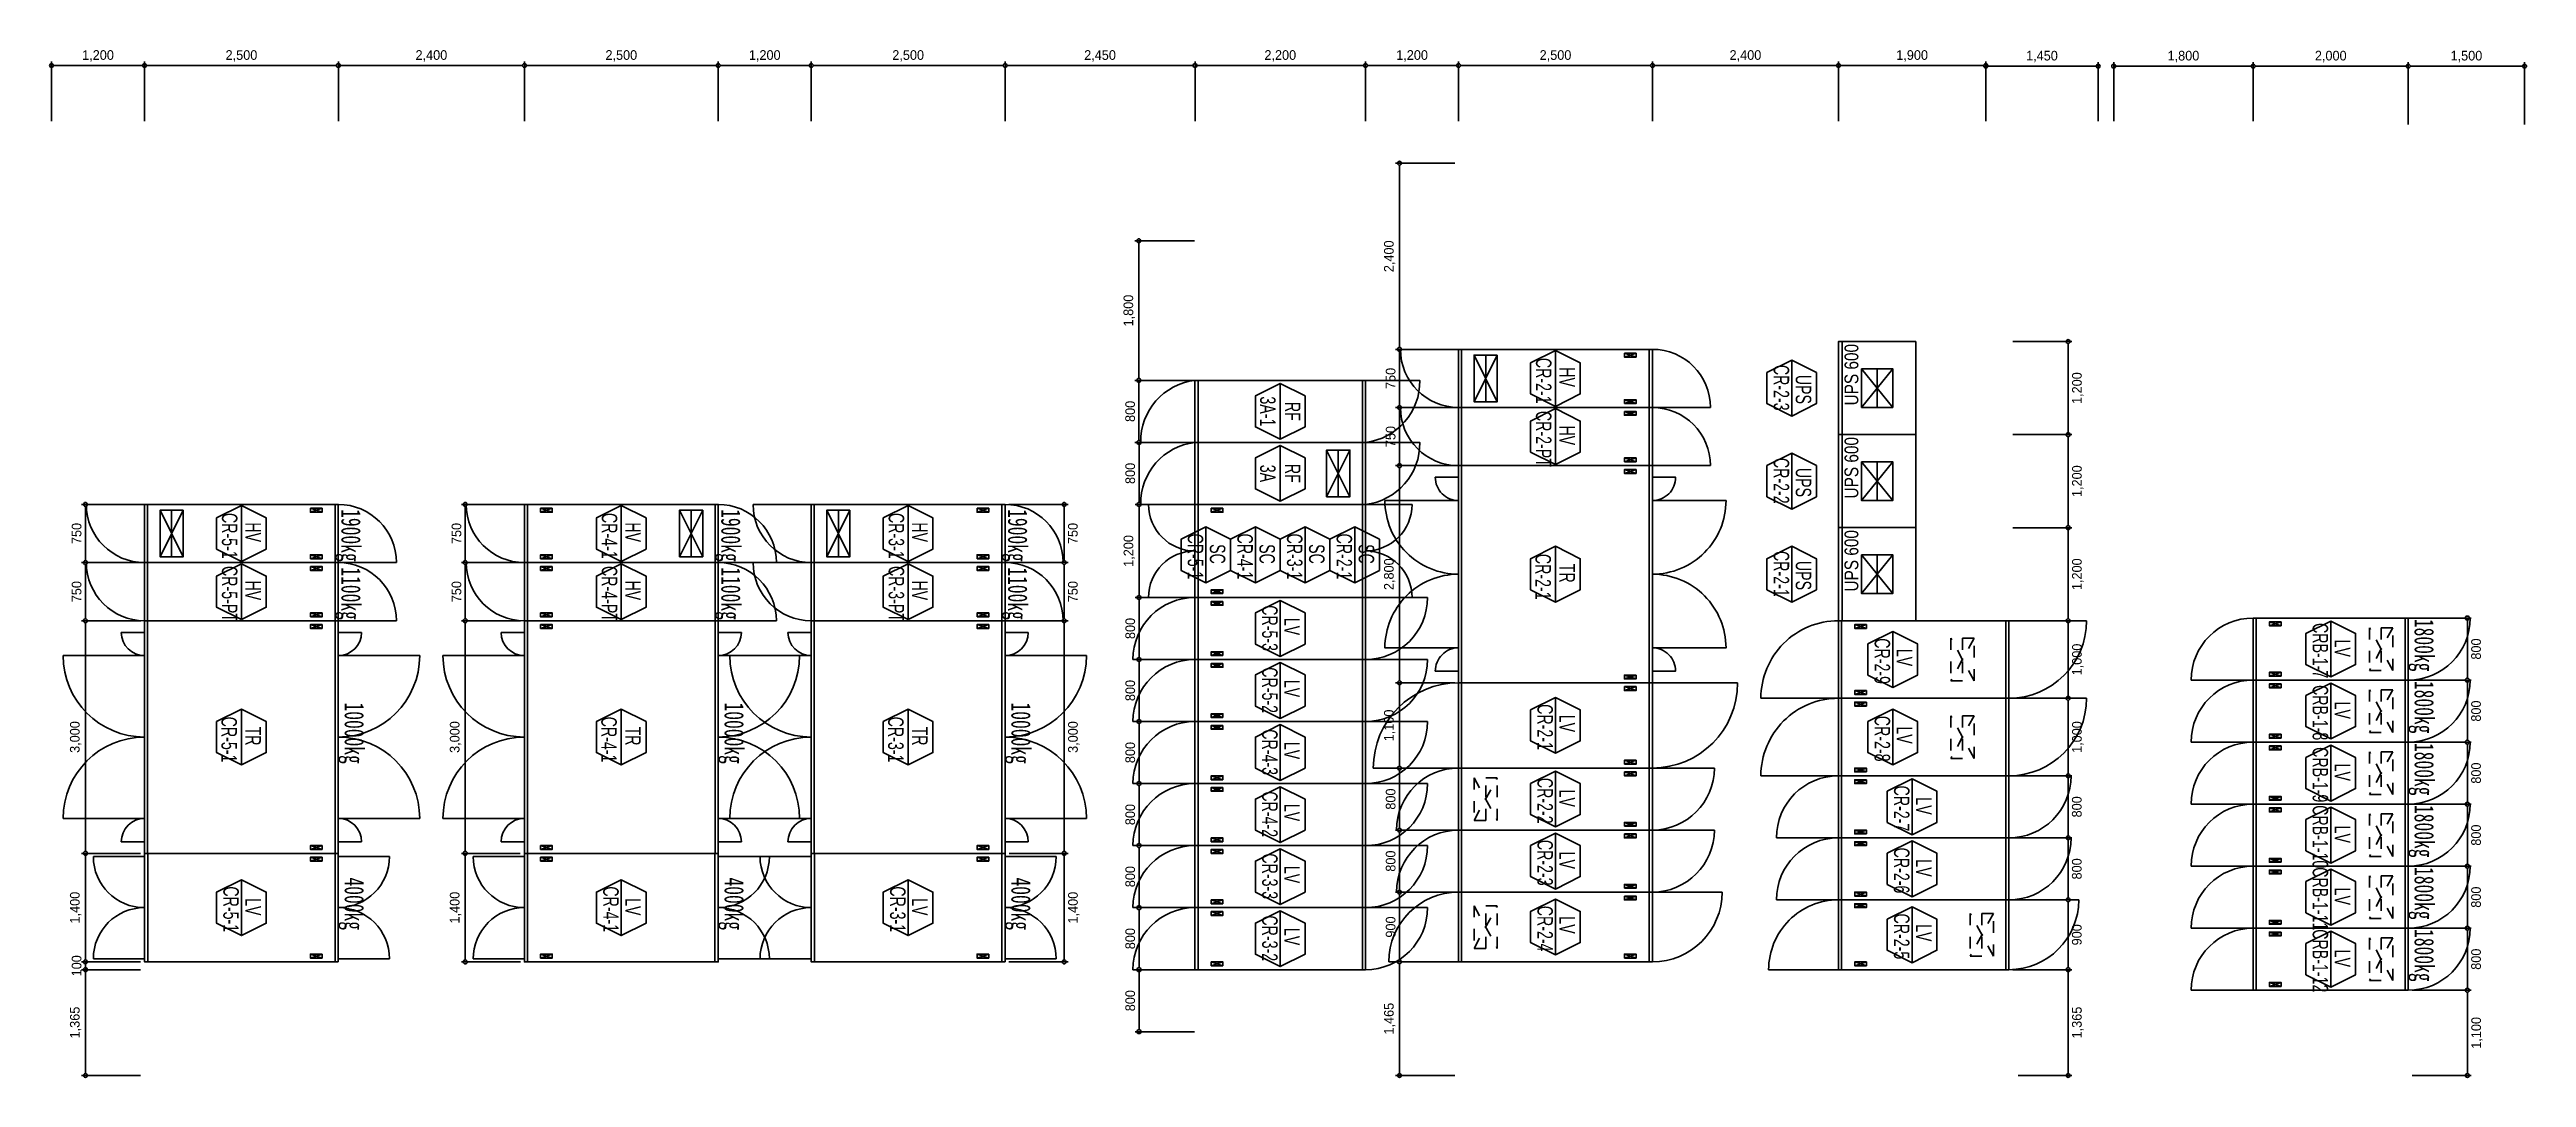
# Model space of a CAD drawing. Header units: millimetres. Extents: x 89978 to 501025, y -351975 to 837171.
# Drawn here: x 109379 to 141329, y 823915 to 837171 of the extents above; entities that cross this region are included whole.
import ezdxf
from ezdxf.enums import TextEntityAlignment as Align

# ---------------------------------------------------------------- set-up
doc = ezdxf.new("R2010")
doc.units = ezdxf.units.MM
doc.header["$LTSCALE"] = 150
doc.linetypes.add('D1', pattern=[3, 1, -1, 1])
doc.layers.get('Defpoints').update_dxf_attribs({"color": 150})
for name, color, linetype in [('------00 Switch Gear', 3, 'Continuous'), ('------00 Switch Gear_Number', 1, 'Continuous'), ('-----36 Dimension', 1, 'Continuous'), ('20251030_전기하중검토', 241, 'Continuous'), ('e-panel-name', 7, 'Continuous')]:
    doc.layers.add(name, color=color, linetype=linetype)
doc.layers.add('NOPLOT', color=191, linetype='Continuous', plot=False)
doc.styles.add('dd', font='')
doc.styles.add('ELEC', font='')
doc.styles.add('Gtx', font='')
doc.styles.get('dd').set_extended_font_data('DotumChe')
doc.styles.get('ELEC').set_extended_font_data('Dotum')
doc.styles.get('Gtx').set_extended_font_data('Dotum')
doc.dimstyles.new('ELEC', dxfattribs={"dimscale": 100, "dimtxt": 2, "dimasz": 1, "dimexe": 2, "dimexo": 1, "dimgap": 1, "dimtad": 1, "dimdec": 0, "dimrnd": 0.25, "dimzin": 9, "dimdsep": 32, "dimlunit": 6, "dimtxsty": 'ELEC', "dimblk": 'Z_DOT', "dimcen": 3, "dimclrd": 7, "dimclre": 7, "dimclrt": 3, "dimadec": 0, "dimazin": 0, "dimtfac": 1, "dimtdec": 0, "dimtix": 1, "dimtmove": 2, "dimatfit": 1, "dimfxl": 1, "dimarcsym": 0})

msp = doc.modelspace()

# ---------------------------------------------------------------- texts
at = {"layer": '------00 Switch Gear_Number', "color": 0, "style": 'ELEC', "width": 0.7}
for s, p in [('CR-2-1', (128651.9, 832900)), ('HV', (128954.7, 832946.8)), ('CR-2-3', (131718.3, 832810)), ('UPS', (132002.9, 832788.7)), ('3A-1', (125093.6, 832505)), ('RF', (125413.6, 832505)), ('CR-2-PT', (128651.9, 832150)), ('HV', (128954.7, 832196.8)), ('3A', (125093.6, 831705)), ('RF', (125413.6, 831705)), ('CR-2-2', (131718.3, 831610)), ('UPS', (132002.9, 831588.7)), ('CR-5-1', (111701.9, 830900)), ('HV', (112004.7, 830946.8)), ('CR-4-1', (116601.9, 830900)), ('HV', (116904.7, 830946.8)), ('CR-3-1', (120301.9, 830900)), ('HV', (120604.7, 830946.8)), ('CR-5-1', (124160.1, 830634.2)), ('SC', (124444.8, 830666)), ('CR-4-1', (124800.1, 830634.2)), ('SC', (125084.8, 830666)), ('CR-3-1', (125440.1, 830634.2)), ('SC', (125724.8, 830666)), ('CR-2-1', (126080.1, 830634.2)), ('SC', (126364.8, 830666)), ('CR-5-PT', (111701.9, 830150)), ('CR-4-PT', (116601.9, 830150)), ('CR-3-PT', (120301.9, 830150)), ('CR-2-1', (128645.3, 830372.5)), ('TR', (128954.8, 830417.2)), ('CR-2-1', (131718.3, 830410)), ('UPS', (132002.9, 830388.7)), ('HV', (112004.7, 830196.8)), ('HV', (116904.7, 830196.8)), ('HV', (120604.7, 830196.8)), ('CR-5-3', (125120.1, 829709.8)), ('LV', (125404.8, 829731)), ('CRB-1-7', (138670.1, 829419.2)), ('CR-2-9', (133020.1, 829284.2)), ('LV', (133304.8, 829331)), ('LV', (138954.8, 829451)), ('CR-5-2', (125120.1, 828909.8)), ('LV', (125404.8, 828931)), ('CRB-1-8', (138670.1, 828619.2)), ('CR-5-1', (111695.3, 828272.5)), ('CR-4-1', (116595.3, 828272.5)), ('CR-3-1', (120295.3, 828272.5)), ('CR-2-1', (128670.1, 828434.2)), ('LV', (128954.8, 828481)), ('CR-2-8', (133020.1, 828284.2)), ('LV', (138954.8, 828651)), ('TR', (112004.8, 828317.2)), ('TR', (116904.8, 828317.2)), ('TR', (120604.8, 828317.2)), ('CR-4-3', (125120.1, 828109.8)), ('LV', (125404.8, 828131)), ('LV', (133304.8, 828331)), ('CRB-1-9', (138670.1, 827819.2)), ('LV', (138954.8, 827851)), ('CR-4-2', (125120.1, 827309.8)), ('CR-2-2', (128670.1, 827484.2)), ('LV', (128954.8, 827516)), ('CR-2-7', (133270.1, 827384.2)), ('LV', (133554.8, 827416)), ('LV', (125404.8, 827331)), ('CRB-1-10', (138670.1, 827019.2)), ('CR-2-3', (128670.1, 826684.2)), ('CR-2-6', (133270.1, 826584.2)), ('LV', (138954.8, 827051)), ('CR-3-3', (125120.1, 826509.8)), ('LV', (125404.8, 826531)), ('LV', (128954.8, 826716)), ('LV', (133554.8, 826616)), ('CRB-1-11', (138670.1, 826219.2)), ('CR-5-1', (111720.1, 826084.2)), ('CR-4-1', (116620.1, 826084.2)), ('CR-3-1', (120320.1, 826084.2)), ('LV', (138954.8, 826251)), ('LV', (112004.8, 826116)), ('LV', (116904.8, 826116)), ('LV', (120604.8, 826116)), ('CR-3-2', (125120.1, 825709.8)), ('CR-2-4', (128670.1, 825834.2)), ('LV', (128954.8, 825881)), ('CR-2-5', (133270.1, 825734.2)), ('LV', (125404.8, 825731)), ('LV', (133554.8, 825781)), ('CRB-1-12', (138670.1, 825419.2)), ('LV', (138954.8, 825451))]:
    msp.add_text(s, height=200, rotation=270, dxfattribs=at).set_placement(p, align=Align.MIDDLE_CENTER)
at = {"layer": '20251030_전기하중검토', "style": 'dd', "width": 0.7}
for s, p in [('1900kg', (113233, 830905)), ('1900kg', (118133, 830905)), ('1900kg', (121833, 830905)), ('1100kg', (113233, 830155)), ('1100kg', (118133, 830155)), ('1100kg', (121833, 830155)), ('1800kg', (139975, 829490)), ('1800kg', (139975, 828690)), ('10000kg', (113275, 828355)), ('10000kg', (118175, 828355)), ('10000kg', (121875, 828355)), ('1800kg', (139975, 827890)), ('1800kg', (139975, 827090)), ('1800kg', (139975, 826290)), ('4000kg', (113275, 826155, 0)), ('4000kg', (118175, 826155, 0)), ('4000kg', (121875, 826155, 0)), ('1800kg', (139975, 825490))]:
    msp.add_text(s, height=250, rotation=270, dxfattribs=at).set_placement(p, align=Align.MIDDLE)

# ---------------------------------------------------------------- blocks, each defined once
blk = doc.blocks.new('_DOTBLANK')
at = {"color": 0, "linetype": 'ByBlock'}
blk.add_line((-0.5, 0), (-1, 0), dxfattribs=at)
blk.add_circle((0, 0), 0.5, dxfattribs=at)
blk = doc.blocks.new('*D1441')
at = {"layer": '-----36 Dimension', "color": 0, "lineweight": -2, "transparency": 16777216}
for p, q in [((124142, 832105), (123382, 832105)), ((123432, 832055), (123432, 831355)), ((124146, 831305), (123382, 831305))]:
    blk.add_line(p, q, dxfattribs=at)
at = {"layer": 'Defpoints', "color": 0, "transparency": 16777216}
for p in [(124192, 832105, 0), (123432, 831305), (124196, 831305, 0)]:
    blk.add_point(p, dxfattribs=at)
at = {"layer": '-----36 Dimension', "color": 0, "lineweight": -2, "transparency": 16777216, "xscale": 50, "yscale": 50, "zscale": 50}
for p, rotation in [((123432, 832105), 90), ((123432, 831305), 270)]:
    blk.add_blockref('_DOTBLANK', p, dxfattribs=dict(at, rotation=rotation))
at = {"layer": '-----36 Dimension', "color": 0, "transparency": 16777216, "insert": (123319, 831705), "char_height": 125, "attachment_point": 5, "rotation": 90, "style": 'Gtx'}
blk.add_mtext('800', dxfattribs=at)
blk = doc.blocks.new('Z_DOT')
for p, q in [((-2, 0), (2, 0)), ((0, -2), (0, 2))]:
    blk.add_line(p, q)
for radius in [2.5, 1.25]:
    blk.add_circle((0, 0), radius)
blk = doc.blocks.new('*D1442')
at = {"layer": '-----36 Dimension', "color": 0, "lineweight": -2, "transparency": 16777216}
for p, q in [((124141, 832905), (123380, 832905)), ((123430, 832855), (123430, 832155)), ((124144, 832105), (123380, 832105))]:
    blk.add_line(p, q, dxfattribs=at)
at = {"layer": 'Defpoints', "color": 0, "transparency": 16777216}
for p in [(124191, 832905, 0), (123430, 832105), (124194, 832105, 0)]:
    blk.add_point(p, dxfattribs=at)
at = {"layer": '-----36 Dimension', "color": 0, "lineweight": -2, "transparency": 16777216, "xscale": 50, "yscale": 50, "zscale": 50}
for p, rotation in [((123430, 832905), 90), ((123430, 832105), 270)]:
    blk.add_blockref('_DOTBLANK', p, dxfattribs=dict(at, rotation=rotation))
at = {"layer": '-----36 Dimension', "color": 0, "transparency": 16777216, "insert": (123318, 832505), "char_height": 125, "attachment_point": 5, "rotation": 90, "style": 'Gtx'}
blk.add_mtext('800', dxfattribs=at)
blk = doc.blocks.new('*D1394')
at = {"layer": '-----36 Dimension', "color": 0, "lineweight": -2, "transparency": 16777216}
for p, q in [((139856, 825840), (140616, 825840)), ((140566, 825790), (140566, 825090)), ((139854, 825040), (140616, 825040))]:
    blk.add_line(p, q, dxfattribs=at)
at = {"layer": 'Defpoints', "color": 0, "transparency": 16777216}
for p in [(139806, 825840), (139804, 825040), (140566, 825040)]:
    blk.add_point(p, dxfattribs=at)
at = {"layer": '-----36 Dimension', "color": 0, "lineweight": -2, "transparency": 16777216, "xscale": 50, "yscale": 50, "zscale": 50}
for p, rotation in [((140566, 825840), 90), ((140566, 825040), 270)]:
    blk.add_blockref('_DOTBLANK', p, dxfattribs=dict(at, rotation=rotation))
at = {"layer": '-----36 Dimension', "color": 0, "transparency": 16777216, "insert": (140679, 825440), "char_height": 125, "attachment_point": 5, "rotation": 90, "style": 'Gtx'}
blk.add_mtext('800', dxfattribs=at)
blk = doc.blocks.new('*D1395')
at = {"layer": '-----36 Dimension', "color": 0, "lineweight": -2, "transparency": 16777216}
for p, q in [((139856, 826640), (140616, 826640)), ((140566, 826590), (140566, 825890)), ((139854, 825840), (140616, 825840))]:
    blk.add_line(p, q, dxfattribs=at)
at = {"layer": 'Defpoints', "color": 0, "transparency": 16777216}
for p in [(139806, 826640), (139804, 825840), (140566, 825840)]:
    blk.add_point(p, dxfattribs=at)
at = {"layer": '-----36 Dimension', "color": 0, "lineweight": -2, "transparency": 16777216, "xscale": 50, "yscale": 50, "zscale": 50}
for p, rotation in [((140566, 826640), 90), ((140566, 825840), 270)]:
    blk.add_blockref('_DOTBLANK', p, dxfattribs=dict(at, rotation=rotation))
at = {"layer": '-----36 Dimension', "color": 0, "transparency": 16777216, "insert": (140679, 826240), "char_height": 125, "attachment_point": 5, "rotation": 90, "style": 'Gtx'}
blk.add_mtext('800', dxfattribs=at)
blk = doc.blocks.new('*D1396')
at = {"layer": '-----36 Dimension', "color": 0, "lineweight": -2, "transparency": 16777216}
for p, q in [((139856, 827440), (140616, 827440)), ((140566, 827390), (140566, 826690)), ((139854, 826640), (140616, 826640))]:
    blk.add_line(p, q, dxfattribs=at)
at = {"layer": 'Defpoints', "color": 0, "transparency": 16777216}
for p in [(139806, 827440), (139804, 826640), (140566, 826640)]:
    blk.add_point(p, dxfattribs=at)
at = {"layer": '-----36 Dimension', "color": 0, "lineweight": -2, "transparency": 16777216, "xscale": 50, "yscale": 50, "zscale": 50}
for p, rotation in [((140566, 827440), 90), ((140566, 826640), 270)]:
    blk.add_blockref('_DOTBLANK', p, dxfattribs=dict(at, rotation=rotation))
at = {"layer": '-----36 Dimension', "color": 0, "transparency": 16777216, "insert": (140679, 827040), "char_height": 125, "attachment_point": 5, "rotation": 90, "style": 'Gtx'}
blk.add_mtext('800', dxfattribs=at)
blk = doc.blocks.new('*D1397')
at = {"layer": '-----36 Dimension', "color": 0, "lineweight": -2, "transparency": 16777216}
for p, q in [((139856, 828240), (140616, 828240)), ((140566, 828190), (140566, 827490)), ((139854, 827440), (140616, 827440))]:
    blk.add_line(p, q, dxfattribs=at)
at = {"layer": 'Defpoints', "color": 0, "transparency": 16777216}
for p in [(139806, 828240), (139804, 827440), (140566, 827440)]:
    blk.add_point(p, dxfattribs=at)
at = {"layer": '-----36 Dimension', "color": 0, "lineweight": -2, "transparency": 16777216, "xscale": 50, "yscale": 50, "zscale": 50}
for p, rotation in [((140566, 828240), 90), ((140566, 827440), 270)]:
    blk.add_blockref('_DOTBLANK', p, dxfattribs=dict(at, rotation=rotation))
at = {"layer": '-----36 Dimension', "color": 0, "transparency": 16777216, "insert": (140679, 827840), "char_height": 125, "attachment_point": 5, "rotation": 90, "style": 'Gtx'}
blk.add_mtext('800', dxfattribs=at)
blk = doc.blocks.new('*D1398')
at = {"layer": '-----36 Dimension', "color": 0, "lineweight": -2, "transparency": 16777216}
for p, q in [((139856, 829040), (140616, 829040)), ((140566, 828990), (140566, 828290)), ((139854, 828240), (140616, 828240))]:
    blk.add_line(p, q, dxfattribs=at)
at = {"layer": 'Defpoints', "color": 0, "transparency": 16777216}
for p in [(139806, 829040), (139804, 828240), (140566, 828240)]:
    blk.add_point(p, dxfattribs=at)
at = {"layer": '-----36 Dimension', "color": 0, "lineweight": -2, "transparency": 16777216, "xscale": 50, "yscale": 50, "zscale": 50}
for p, rotation in [((140566, 829040), 90), ((140566, 828240), 270)]:
    blk.add_blockref('_DOTBLANK', p, dxfattribs=dict(at, rotation=rotation))
at = {"layer": '-----36 Dimension', "color": 0, "transparency": 16777216, "insert": (140679, 828640), "char_height": 125, "attachment_point": 5, "rotation": 90, "style": 'Gtx'}
blk.add_mtext('800', dxfattribs=at)
blk = doc.blocks.new('*D1399')
at = {"layer": '-----36 Dimension', "color": 0, "lineweight": -2, "transparency": 16777216}
for p, q in [((139856, 829840), (140616, 829840)), ((140566, 829790), (140566, 829090)), ((139854, 829040), (140616, 829040))]:
    blk.add_line(p, q, dxfattribs=at)
at = {"layer": 'Defpoints', "color": 0, "transparency": 16777216}
for p in [(139806, 829840), (139804, 829040), (140566, 829040)]:
    blk.add_point(p, dxfattribs=at)
at = {"layer": '-----36 Dimension', "color": 0, "lineweight": -2, "transparency": 16777216, "xscale": 50, "yscale": 50, "zscale": 50}
for p, rotation in [((140566, 829840), 90), ((140566, 829040), 270)]:
    blk.add_blockref('_DOTBLANK', p, dxfattribs=dict(at, rotation=rotation))
at = {"layer": '-----36 Dimension', "color": 0, "transparency": 16777216, "insert": (140679, 829440), "char_height": 125, "attachment_point": 5, "rotation": 90, "style": 'Gtx'}
blk.add_mtext('800', dxfattribs=at)
blk = doc.blocks.new('*D1400')
at = {"layer": '-----36 Dimension', "color": 0, "lineweight": -2, "transparency": 16777216}
for p, q in [((134706, 827005), (135466, 827005)), ((135416, 826955), (135416, 826255)), ((134704, 826205), (135466, 826205))]:
    blk.add_line(p, q, dxfattribs=at)
at = {"layer": 'Defpoints', "color": 0, "transparency": 16777216}
for p in [(134656, 827005), (134654, 826205), (135416, 826205)]:
    blk.add_point(p, dxfattribs=at)
at = {"layer": '-----36 Dimension', "color": 0, "lineweight": -2, "transparency": 16777216, "xscale": 50, "yscale": 50, "zscale": 50}
for p, rotation in [((135416, 827005), 90), ((135416, 826205), 270)]:
    blk.add_blockref('_DOTBLANK', p, dxfattribs=dict(at, rotation=rotation))
at = {"layer": '-----36 Dimension', "color": 0, "transparency": 16777216, "insert": (135529, 826605), "char_height": 125, "attachment_point": 5, "rotation": 90, "style": 'Gtx'}
blk.add_mtext('800', dxfattribs=at)
blk = doc.blocks.new('*D1401')
at = {"layer": '-----36 Dimension', "color": 0, "lineweight": -2, "transparency": 16777216}
for p, q in [((127504, 827905), (126741, 827905)), ((126791, 827155), (126791, 827855)), ((127501, 827105), (126741, 827105))]:
    blk.add_line(p, q, dxfattribs=at)
at = {"layer": 'Defpoints', "color": 0, "transparency": 16777216}
for p in [(126791, 827905), (127554, 827905), (127551, 827105)]:
    blk.add_point(p, dxfattribs=at)
at = {"layer": '-----36 Dimension', "color": 0, "lineweight": -2, "transparency": 16777216, "xscale": 50, "yscale": 50, "zscale": 50}
for p, rotation in [((126791, 827905), 90), ((126791, 827105), 270)]:
    blk.add_blockref('_DOTBLANK', p, dxfattribs=dict(at, rotation=rotation))
at = {"layer": '-----36 Dimension', "color": 0, "transparency": 16777216, "insert": (126678, 827505), "char_height": 125, "attachment_point": 5, "rotation": 90, "style": 'Gtx'}
blk.add_mtext('800', dxfattribs=at)
blk = doc.blocks.new('*D1402')
at = {"layer": '-----36 Dimension', "color": 0, "lineweight": -2, "transparency": 16777216}
for p, q in [((134704, 828805), (135466, 828805)), ((135416, 827855), (135416, 828755)), ((134704, 827805), (135466, 827805))]:
    blk.add_line(p, q, dxfattribs=at)
at = {"layer": 'Defpoints', "color": 0, "transparency": 16777216}
for p in [(134654, 828805), (135416, 828805), (134654, 827805)]:
    blk.add_point(p, dxfattribs=at)
at = {"layer": '-----36 Dimension', "color": 0, "lineweight": -2, "transparency": 16777216, "xscale": 50, "yscale": 50, "zscale": 50}
for p, rotation in [((135416, 828805), 90), ((135416, 827805), 270)]:
    blk.add_blockref('_DOTBLANK', p, dxfattribs=dict(at, rotation=rotation))
at = {"layer": '-----36 Dimension', "color": 0, "transparency": 16777216, "insert": (135541, 828305), "char_height": 125, "attachment_point": 5, "rotation": 90, "style": 'Gtx'}
blk.add_mtext('1,000', dxfattribs=at)
blk = doc.blocks.new('*D1403')
at = {"layer": '-----36 Dimension', "color": 0, "lineweight": -2, "transparency": 16777216}
for p, q in [((127504, 826305), (126741, 826305)), ((126791, 826255), (126791, 825455)), ((127504, 825405), (126741, 825405))]:
    blk.add_line(p, q, dxfattribs=at)
at = {"layer": 'Defpoints', "color": 0, "transparency": 16777216}
for p in [(127554, 826305), (126791, 825405), (127554, 825405)]:
    blk.add_point(p, dxfattribs=at)
at = {"layer": '-----36 Dimension', "color": 0, "lineweight": -2, "transparency": 16777216, "xscale": 50, "yscale": 50, "zscale": 50}
for p, rotation in [((126791, 826305), 90), ((126791, 825405), 270)]:
    blk.add_blockref('_DOTBLANK', p, dxfattribs=dict(at, rotation=rotation))
at = {"layer": '-----36 Dimension', "color": 0, "transparency": 16777216, "insert": (126678, 825855), "char_height": 125, "attachment_point": 5, "rotation": 90, "style": 'Gtx'}
blk.add_mtext('900', dxfattribs=at)
blk = doc.blocks.new('*D1404')
at = {"layer": '-----36 Dimension', "color": 0, "lineweight": -2, "transparency": 16777216}
for p, q in [((127504, 829005), (126741, 829005)), ((126791, 827955), (126791, 828955)), ((127504, 827905), (126741, 827905))]:
    blk.add_line(p, q, dxfattribs=at)
at = {"layer": 'Defpoints', "color": 0, "transparency": 16777216}
for p in [(126791, 829005), (127554, 829005), (127554, 827905)]:
    blk.add_point(p, dxfattribs=at)
at = {"layer": '-----36 Dimension', "color": 0, "lineweight": -2, "transparency": 16777216, "xscale": 50, "yscale": 50, "zscale": 50}
for p, rotation in [((126791, 829005), 90), ((126791, 827905), 270)]:
    blk.add_blockref('_DOTBLANK', p, dxfattribs=dict(at, rotation=rotation))
at = {"layer": '-----36 Dimension', "color": 0, "transparency": 16777216, "insert": (126666, 828455), "char_height": 125, "attachment_point": 5, "rotation": 90, "style": 'Gtx'}
blk.add_mtext('1,100', dxfattribs=at)
blk = doc.blocks.new('*D1405')
at = {"layer": '-----36 Dimension', "color": 0, "lineweight": -2, "transparency": 16777216}
for p, q in [((127504, 832555), (126741, 832555)), ((126791, 831855), (126791, 832505)), ((127505, 831805), (126741, 831805))]:
    blk.add_line(p, q, dxfattribs=at)
at = {"layer": 'Defpoints', "color": 0, "transparency": 16777216}
for p in [(126791, 832555), (127554, 832555), (127555, 831805)]:
    blk.add_point(p, dxfattribs=at)
at = {"layer": '-----36 Dimension', "color": 0, "lineweight": -2, "transparency": 16777216, "xscale": 50, "yscale": 50, "zscale": 50}
for p, rotation in [((126791, 832555), 90), ((126791, 831805), 270)]:
    blk.add_blockref('_DOTBLANK', p, dxfattribs=dict(at, rotation=rotation))
at = {"layer": '-----36 Dimension', "color": 0, "transparency": 16777216, "insert": (126678, 832180), "char_height": 125, "attachment_point": 5, "rotation": 90, "style": 'Gtx'}
blk.add_mtext('750', dxfattribs=at)
blk = doc.blocks.new('*D1406')
at = {"layer": '-----36 Dimension', "color": 0, "lineweight": -2, "transparency": 16777216}
for p, q in [((127504, 833305), (126741, 833305)), ((126791, 832605), (126791, 833255)), ((127504, 832555), (126741, 832555))]:
    blk.add_line(p, q, dxfattribs=at)
at = {"layer": 'Defpoints', "color": 0, "transparency": 16777216}
for p in [(126791, 833305), (127554, 833305), (127554, 832555)]:
    blk.add_point(p, dxfattribs=at)
at = {"layer": '-----36 Dimension', "color": 0, "lineweight": -2, "transparency": 16777216, "xscale": 50, "yscale": 50, "zscale": 50}
for p, rotation in [((126791, 833305), 90), ((126791, 832555), 270)]:
    blk.add_blockref('_DOTBLANK', p, dxfattribs=dict(at, rotation=rotation))
at = {"layer": '-----36 Dimension', "color": 0, "transparency": 16777216, "insert": (126678, 832930), "char_height": 125, "attachment_point": 5, "rotation": 90, "style": 'Gtx'}
blk.add_mtext('750', dxfattribs=at)
blk = doc.blocks.new('*D1433')
at = {"layer": '-----36 Dimension', "color": 0, "lineweight": -2, "transparency": 16777216}
for p, q in [((134704, 826205), (135466, 826205)), ((135416, 825355), (135416, 826155)), ((134704, 825305), (135466, 825305))]:
    blk.add_line(p, q, dxfattribs=at)
at = {"layer": 'Defpoints', "color": 0, "transparency": 16777216}
for p in [(134654, 826205), (135416, 826205), (134654, 825305)]:
    blk.add_point(p, dxfattribs=at)
at = {"layer": '-----36 Dimension', "color": 0, "lineweight": -2, "transparency": 16777216, "xscale": 50, "yscale": 50, "zscale": 50}
for p, rotation in [((135416, 826205), 90), ((135416, 825305), 270)]:
    blk.add_blockref('_DOTBLANK', p, dxfattribs=dict(at, rotation=rotation))
at = {"layer": '-----36 Dimension', "color": 0, "transparency": 16777216, "insert": (135529, 825755), "char_height": 125, "attachment_point": 5, "rotation": 90, "style": 'Gtx'}
blk.add_mtext('900', dxfattribs=at)
blk = doc.blocks.new('*D1434')
at = {"layer": '-----36 Dimension', "color": 0, "lineweight": -2, "transparency": 16777216}
for p, q in [((127504, 827105), (126741, 827105)), ((126791, 826355), (126791, 827055)), ((127501, 826305), (126741, 826305))]:
    blk.add_line(p, q, dxfattribs=at)
at = {"layer": 'Defpoints', "color": 0, "transparency": 16777216}
for p in [(126791, 827105), (127554, 827105), (127551, 826305)]:
    blk.add_point(p, dxfattribs=at)
at = {"layer": '-----36 Dimension', "color": 0, "lineweight": -2, "transparency": 16777216, "xscale": 50, "yscale": 50, "zscale": 50}
for p, rotation in [((126791, 827105), 90), ((126791, 826305), 270)]:
    blk.add_blockref('_DOTBLANK', p, dxfattribs=dict(at, rotation=rotation))
at = {"layer": '-----36 Dimension', "color": 0, "transparency": 16777216, "insert": (126678, 826705), "char_height": 125, "attachment_point": 5, "rotation": 90, "style": 'Gtx'}
blk.add_mtext('800', dxfattribs=at)
blk = doc.blocks.new('*D1435')
at = {"layer": '-----36 Dimension', "color": 0, "lineweight": -2, "transparency": 16777216}
for p, q in [((134706, 827805), (135466, 827805)), ((135416, 827755), (135416, 827055)), ((134704, 827005), (135466, 827005))]:
    blk.add_line(p, q, dxfattribs=at)
at = {"layer": 'Defpoints', "color": 0, "transparency": 16777216}
for p in [(134656, 827805), (134654, 827005), (135416, 827005)]:
    blk.add_point(p, dxfattribs=at)
at = {"layer": '-----36 Dimension', "color": 0, "lineweight": -2, "transparency": 16777216, "xscale": 50, "yscale": 50, "zscale": 50}
for p, rotation in [((135416, 827805), 90), ((135416, 827005), 270)]:
    blk.add_blockref('_DOTBLANK', p, dxfattribs=dict(at, rotation=rotation))
at = {"layer": '-----36 Dimension', "color": 0, "transparency": 16777216, "insert": (135529, 827405), "char_height": 125, "attachment_point": 5, "rotation": 90, "style": 'Gtx'}
blk.add_mtext('800', dxfattribs=at)
blk = doc.blocks.new('*D1437')
at = {"layer": '-----36 Dimension', "color": 0, "lineweight": -2, "transparency": 16777216}
for p, q in [((127505, 831805), (126741, 831805)), ((126791, 829055), (126791, 831755)), ((127501, 829005), (126741, 829005))]:
    blk.add_line(p, q, dxfattribs=at)
at = {"layer": 'Defpoints', "color": 0, "transparency": 16777216}
for p in [(126791, 831805), (127555, 831805, 0), (127551, 829005, 0)]:
    blk.add_point(p, dxfattribs=at)
at = {"layer": '-----36 Dimension', "color": 0, "lineweight": -2, "transparency": 16777216, "xscale": 50, "yscale": 50, "zscale": 50}
for p, rotation in [((126791, 831805), 90), ((126791, 829005), 270)]:
    blk.add_blockref('_DOTBLANK', p, dxfattribs=dict(at, rotation=rotation))
at = {"layer": '-----36 Dimension', "color": 0, "transparency": 16777216, "insert": (126666, 830405), "char_height": 125, "attachment_point": 5, "rotation": 90, "style": 'Gtx'}
blk.add_mtext('2,800', dxfattribs=at)
blk = doc.blocks.new('750X2500')
at = {"layer": '------00 Switch Gear'}
for p, q in [((-3250, 750), (-2458, 750)), ((-2460, 750), (-2460, 0)), ((-210, 700), (-360, 650)), ((-360, 700), (-210, 650)), ((-40, 750), (-40, 0)), ((-210, 50), (-360, 100)), ((-360, 50), (-210, 100)), ((750, 0), (-42, 0))]:
    blk.add_line(p, q, dxfattribs=at)
for points in [[(-2500, 750), (-2500, 0), (0, 0), (0, 750)], [(-360, 700), (-210, 700), (-210, 650), (-360, 650)], [(-360, 50), (-210, 50), (-210, 100), (-360, 100)]]:
    blk.add_lwpolyline(points, close=True, dxfattribs=at)
for centre, start, end in [((-2500, 750), 180, 270), ((0, 0), 0, 90)]:
    blk.add_arc(centre, 750, start, end, dxfattribs=at)
blk = doc.blocks.new('*D1438')
at = {"layer": '-----36 Dimension', "color": 0, "lineweight": -2, "transparency": 16777216}
for p, q in [((110554, 830555), (109791, 830555)), ((109841, 829855), (109841, 830505)), ((110555, 829805), (109791, 829805))]:
    blk.add_line(p, q, dxfattribs=at)
at = {"layer": 'Defpoints', "color": 0, "transparency": 16777216}
for p in [(109841, 830555), (110604, 830555), (110605, 829805)]:
    blk.add_point(p, dxfattribs=at)
at = {"layer": '-----36 Dimension', "color": 0, "lineweight": -2, "transparency": 16777216, "xscale": 50, "yscale": 50, "zscale": 50}
for p, rotation in [((109841, 830555), 90), ((109841, 829805), 270)]:
    blk.add_blockref('_DOTBLANK', p, dxfattribs=dict(at, rotation=rotation))
at = {"layer": '-----36 Dimension', "color": 0, "transparency": 16777216, "insert": (109728, 830180), "char_height": 125, "attachment_point": 5, "rotation": 90, "style": 'Gtx'}
blk.add_mtext('750', dxfattribs=at)
blk = doc.blocks.new('*D1439')
at = {"layer": '-----36 Dimension', "color": 0, "lineweight": -2, "transparency": 16777216}
for p, q in [((110554, 831305), (109791, 831305)), ((109841, 830605), (109841, 831255)), ((110554, 830555), (109791, 830555))]:
    blk.add_line(p, q, dxfattribs=at)
at = {"layer": 'Defpoints', "color": 0, "transparency": 16777216}
for p in [(109841, 831305), (110604, 831305), (110604, 830555)]:
    blk.add_point(p, dxfattribs=at)
at = {"layer": '-----36 Dimension', "color": 0, "lineweight": -2, "transparency": 16777216, "xscale": 50, "yscale": 50, "zscale": 50}
for p, rotation in [((109841, 831305), 90), ((109841, 830555), 270)]:
    blk.add_blockref('_DOTBLANK', p, dxfattribs=dict(at, rotation=rotation))
at = {"layer": '-----36 Dimension', "color": 0, "transparency": 16777216, "insert": (109728, 830930), "char_height": 125, "attachment_point": 5, "rotation": 90, "style": 'Gtx'}
blk.add_mtext('750', dxfattribs=at)
blk = doc.blocks.new('*D1440')
at = {"layer": '-----36 Dimension', "color": 0, "lineweight": -2, "transparency": 16777216}
for p, q in [((110555, 829805), (109791, 829805)), ((109841, 826855), (109841, 829755)), ((110551, 826805), (109791, 826805))]:
    blk.add_line(p, q, dxfattribs=at)
at = {"layer": 'Defpoints', "color": 0, "transparency": 16777216}
for p in [(109841, 829805), (110605, 829805, 0), (110601, 826805, 0)]:
    blk.add_point(p, dxfattribs=at)
at = {"layer": '-----36 Dimension', "color": 0, "lineweight": -2, "transparency": 16777216, "xscale": 50, "yscale": 50, "zscale": 50}
for p, rotation in [((109841, 829805), 90), ((109841, 826805), 270)]:
    blk.add_blockref('_DOTBLANK', p, dxfattribs=dict(at, rotation=rotation))
at = {"layer": '-----36 Dimension', "color": 0, "transparency": 16777216, "insert": (109716, 828305), "char_height": 125, "attachment_point": 5, "rotation": 90, "style": 'Gtx'}
blk.add_mtext('3,000', dxfattribs=at)
blk = doc.blocks.new('1400X2500')
at = {"layer": '------00 Switch Gear'}
for p, q in [((-2500, 1360, 0), (-3160, 1360, 0)), ((-2458, 0, 0), (-2458, 1400, 0)), ((-360, 1350, 0), (-210, 1300, 0)), ((-360, 1300, 0), (-210, 1350, 0)), ((-40, 0), (-40, 1400)), ((0, 1360, 0), (660, 1360, 0)), ((-2500, 40, 0), (-3160, 40, 0)), ((-360, 100, 0), (-210, 50, 0)), ((-360, 50, 0), (-210, 100, 0)), ((0, 40, 0), (660, 40, 0))]:
    blk.add_line(p, q, dxfattribs=at)
for points in [[(0, 0), (0, 1400), (-2500, 1400), (-2500, 0)], [(-210, 1350), (-210, 1300), (-360, 1300), (-360, 1350)], [(-210, 100), (-210, 50), (-360, 50), (-360, 100)]]:
    blk.add_lwpolyline(points, close=True, dxfattribs=at)
for centre, start, end in [((-2500, 1360, 0), 180, 270), ((0, 1360, 0), 270, 0), ((-2500, 40, 0), 90, 180), ((0, 40, 0), 0, 90)]:
    blk.add_arc(centre, 660, start, end, dxfattribs=at)
blk = doc.blocks.new('*D1427')
at = {"layer": '-----36 Dimension', "color": 0, "lineweight": -2, "transparency": 16777216}
for p, q in [((115454, 830555), (114691, 830555)), ((114741, 829855), (114741, 830505)), ((115455, 829805), (114691, 829805))]:
    blk.add_line(p, q, dxfattribs=at)
at = {"layer": 'Defpoints', "color": 0, "transparency": 16777216}
for p in [(114741, 830555), (115504, 830555), (115505, 829805)]:
    blk.add_point(p, dxfattribs=at)
at = {"layer": '-----36 Dimension', "color": 0, "lineweight": -2, "transparency": 16777216, "xscale": 50, "yscale": 50, "zscale": 50}
for p, rotation in [((114741, 830555), 90), ((114741, 829805), 270)]:
    blk.add_blockref('_DOTBLANK', p, dxfattribs=dict(at, rotation=rotation))
at = {"layer": '-----36 Dimension', "color": 0, "transparency": 16777216, "insert": (114628, 830180), "char_height": 125, "attachment_point": 5, "rotation": 90, "style": 'Gtx'}
blk.add_mtext('750', dxfattribs=at)
blk = doc.blocks.new('*D1428')
at = {"layer": '-----36 Dimension', "color": 0, "lineweight": -2, "transparency": 16777216}
for p, q in [((115454, 831305), (114691, 831305)), ((114741, 830605), (114741, 831255)), ((115454, 830555), (114691, 830555))]:
    blk.add_line(p, q, dxfattribs=at)
at = {"layer": 'Defpoints', "color": 0, "transparency": 16777216}
for p in [(114741, 831305), (115504, 831305), (115504, 830555)]:
    blk.add_point(p, dxfattribs=at)
at = {"layer": '-----36 Dimension', "color": 0, "lineweight": -2, "transparency": 16777216, "xscale": 50, "yscale": 50, "zscale": 50}
for p, rotation in [((114741, 831305), 90), ((114741, 830555), 270)]:
    blk.add_blockref('_DOTBLANK', p, dxfattribs=dict(at, rotation=rotation))
at = {"layer": '-----36 Dimension', "color": 0, "transparency": 16777216, "insert": (114628, 830930), "char_height": 125, "attachment_point": 5, "rotation": 90, "style": 'Gtx'}
blk.add_mtext('750', dxfattribs=at)
blk = doc.blocks.new('*D1429')
at = {"layer": '-----36 Dimension', "color": 0, "lineweight": -2, "transparency": 16777216}
for p, q in [((115455, 829805), (114691, 829805)), ((114741, 826855), (114741, 829755)), ((115451, 826805), (114691, 826805))]:
    blk.add_line(p, q, dxfattribs=at)
at = {"layer": 'Defpoints', "color": 0, "transparency": 16777216}
for p in [(114741, 829805), (115505, 829805, 0), (115501, 826805, 0)]:
    blk.add_point(p, dxfattribs=at)
at = {"layer": '-----36 Dimension', "color": 0, "lineweight": -2, "transparency": 16777216, "xscale": 50, "yscale": 50, "zscale": 50}
for p, rotation in [((114741, 829805), 90), ((114741, 826805), 270)]:
    blk.add_blockref('_DOTBLANK', p, dxfattribs=dict(at, rotation=rotation))
at = {"layer": '-----36 Dimension', "color": 0, "transparency": 16777216, "insert": (114616, 828305), "char_height": 125, "attachment_point": 5, "rotation": 90, "style": 'Gtx'}
blk.add_mtext('3,000', dxfattribs=at)
blk = doc.blocks.new('*D1430')
at = {"layer": '-----36 Dimension', "color": 0, "lineweight": -2, "transparency": 16777216}
for p, q in [((121754, 830555), (122516, 830555)), ((122466, 829855), (122466, 830505)), ((121753, 829805), (122516, 829805))]:
    blk.add_line(p, q, dxfattribs=at)
at = {"layer": 'Defpoints', "color": 0, "transparency": 16777216}
for p in [(121704, 830555), (122466, 830555), (121703, 829805)]:
    blk.add_point(p, dxfattribs=at)
at = {"layer": '-----36 Dimension', "color": 0, "lineweight": -2, "transparency": 16777216, "xscale": 50, "yscale": 50, "zscale": 50}
for p, rotation in [((122466, 830555), 90), ((122466, 829805), 270)]:
    blk.add_blockref('_DOTBLANK', p, dxfattribs=dict(at, rotation=rotation))
at = {"layer": '-----36 Dimension', "color": 0, "transparency": 16777216, "insert": (122579, 830180), "char_height": 125, "attachment_point": 5, "rotation": 90, "style": 'Gtx'}
blk.add_mtext('750', dxfattribs=at)
blk = doc.blocks.new('*D1431')
at = {"layer": '-----36 Dimension', "color": 0, "lineweight": -2, "transparency": 16777216}
for p, q in [((121754, 831305), (122516, 831305)), ((122466, 830605), (122466, 831255)), ((121754, 830555), (122516, 830555))]:
    blk.add_line(p, q, dxfattribs=at)
at = {"layer": 'Defpoints', "color": 0, "transparency": 16777216}
for p in [(121704, 831305), (122466, 831305), (121704, 830555)]:
    blk.add_point(p, dxfattribs=at)
at = {"layer": '-----36 Dimension', "color": 0, "lineweight": -2, "transparency": 16777216, "xscale": 50, "yscale": 50, "zscale": 50}
for p, rotation in [((122466, 831305), 90), ((122466, 830555), 270)]:
    blk.add_blockref('_DOTBLANK', p, dxfattribs=dict(at, rotation=rotation))
at = {"layer": '-----36 Dimension', "color": 0, "transparency": 16777216, "insert": (122579, 830930), "char_height": 125, "attachment_point": 5, "rotation": 90, "style": 'Gtx'}
blk.add_mtext('750', dxfattribs=at)
blk = doc.blocks.new('*D1432')
at = {"layer": '-----36 Dimension', "color": 0, "lineweight": -2, "transparency": 16777216}
for p, q in [((121753, 829805), (122516, 829805)), ((122466, 826855), (122466, 829755)), ((121756, 826805), (122516, 826805))]:
    blk.add_line(p, q, dxfattribs=at)
at = {"layer": 'Defpoints', "color": 0, "transparency": 16777216}
for p in [(121703, 829805, 0), (122466, 829805), (121706, 826805, 0)]:
    blk.add_point(p, dxfattribs=at)
at = {"layer": '-----36 Dimension', "color": 0, "lineweight": -2, "transparency": 16777216, "xscale": 50, "yscale": 50, "zscale": 50}
for p, rotation in [((122466, 829805), 90), ((122466, 826805), 270)]:
    blk.add_blockref('_DOTBLANK', p, dxfattribs=dict(at, rotation=rotation))
at = {"layer": '-----36 Dimension', "color": 0, "transparency": 16777216, "insert": (122591, 828305), "char_height": 125, "attachment_point": 5, "rotation": 90, "style": 'Gtx'}
blk.add_mtext('3,000', dxfattribs=at)
blk = doc.blocks.new('*D1443')
at = {"layer": '-----36 Dimension', "color": 0, "lineweight": -2, "transparency": 16777216}
for p, q in [((110551, 826805), (109791, 826805)), ((109841, 826755), (109841, 825455)), ((110554, 825405), (109791, 825405))]:
    blk.add_line(p, q, dxfattribs=at)
at = {"layer": 'Defpoints', "color": 0, "transparency": 16777216}
for p in [(110601, 826805, 0), (109841, 825405), (110604, 825405)]:
    blk.add_point(p, dxfattribs=at)
at = {"layer": '-----36 Dimension', "color": 0, "lineweight": -2, "transparency": 16777216, "xscale": 50, "yscale": 50, "zscale": 50}
for p, rotation in [((109841, 826805), 90), ((109841, 825405), 270)]:
    blk.add_blockref('_DOTBLANK', p, dxfattribs=dict(at, rotation=rotation))
at = {"layer": '-----36 Dimension', "color": 0, "transparency": 16777216, "insert": (109716, 826105), "char_height": 125, "attachment_point": 5, "rotation": 90, "style": 'Gtx'}
blk.add_mtext('1,400', dxfattribs=at)
blk = doc.blocks.new('*D1444')
at = {"layer": '-----36 Dimension', "color": 0, "lineweight": -2, "transparency": 16777216}
for p, q in [((110554, 825405), (109791, 825405)), ((110554, 825305), (109791, 825305)), ((109841, 825455), (109841, 825505)), ((109841, 825405), (109841, 825305)), ((109841, 825255), (109841, 825205))]:
    blk.add_line(p, q, dxfattribs=at)
at = {"layer": 'Defpoints', "color": 0, "transparency": 16777216}
for p in [(109841, 825305), (110604, 825405), (110604, 825305)]:
    blk.add_point(p, dxfattribs=at)
at = {"layer": '-----36 Dimension', "color": 0, "lineweight": -2, "transparency": 16777216, "xscale": 50, "yscale": 50, "zscale": 50}
for p, rotation in [((109841, 825405), 270), ((109841, 825305), 90)]:
    blk.add_blockref('_DOTBLANK', p, dxfattribs=dict(at, rotation=rotation))
at = {"layer": '-----36 Dimension', "color": 0, "transparency": 16777216, "insert": (109728, 825355), "char_height": 125, "attachment_point": 5, "rotation": 90, "style": 'Gtx'}
blk.add_mtext('100', dxfattribs=at)
blk = doc.blocks.new('*D1407')
at = {"layer": '-----36 Dimension', "color": 0, "lineweight": -2, "transparency": 16777216}
for p, q in [((110554, 825305), (109791, 825305)), ((109841, 825255), (109841, 823990)), ((110554, 823940), (109791, 823940))]:
    blk.add_line(p, q, dxfattribs=at)
at = {"layer": 'Defpoints', "color": 0, "transparency": 16777216}
for p in [(110604, 825305), (109841, 823940), (110604, 823940)]:
    blk.add_point(p, dxfattribs=at)
at = {"layer": '-----36 Dimension', "color": 0, "lineweight": -2, "transparency": 16777216, "xscale": 50, "yscale": 50, "zscale": 50}
for p, rotation in [((109841, 825305), 90), ((109841, 823940), 270)]:
    blk.add_blockref('_DOTBLANK', p, dxfattribs=dict(at, rotation=rotation))
at = {"layer": '-----36 Dimension', "color": 0, "transparency": 16777216, "insert": (109716, 824623), "char_height": 125, "attachment_point": 5, "rotation": 90, "style": 'Gtx'}
blk.add_mtext('1,365', dxfattribs=at)
blk = doc.blocks.new('*D1419')
at = {"layer": '-----36 Dimension', "color": 0, "lineweight": -2, "transparency": 16777216}
for p, q in [((115451, 826805), (114691, 826805)), ((114741, 826755), (114741, 825455)), ((115454, 825405), (114691, 825405))]:
    blk.add_line(p, q, dxfattribs=at)
at = {"layer": 'Defpoints', "color": 0, "transparency": 16777216}
for p in [(115501, 826805, 0), (114741, 825405), (115504, 825405)]:
    blk.add_point(p, dxfattribs=at)
at = {"layer": '-----36 Dimension', "color": 0, "lineweight": -2, "transparency": 16777216, "xscale": 50, "yscale": 50, "zscale": 50}
for p, rotation in [((114741, 826805), 90), ((114741, 825405), 270)]:
    blk.add_blockref('_DOTBLANK', p, dxfattribs=dict(at, rotation=rotation))
at = {"layer": '-----36 Dimension', "color": 0, "transparency": 16777216, "insert": (114616, 826105), "char_height": 125, "attachment_point": 5, "rotation": 90, "style": 'Gtx'}
blk.add_mtext('1,400', dxfattribs=at)
blk = doc.blocks.new('*D1445')
at = {"layer": '-----36 Dimension', "color": 0, "lineweight": -2, "transparency": 16777216}
for p, q in [((121756, 826805), (122516, 826805)), ((122466, 826755), (122466, 825455)), ((121754, 825405), (122516, 825405))]:
    blk.add_line(p, q, dxfattribs=at)
at = {"layer": 'Defpoints', "color": 0, "transparency": 16777216}
for p in [(121706, 826805, 0), (121704, 825405), (122466, 825405)]:
    blk.add_point(p, dxfattribs=at)
at = {"layer": '-----36 Dimension', "color": 0, "lineweight": -2, "transparency": 16777216, "xscale": 50, "yscale": 50, "zscale": 50}
for p, rotation in [((122466, 826805), 90), ((122466, 825405), 270)]:
    blk.add_blockref('_DOTBLANK', p, dxfattribs=dict(at, rotation=rotation))
at = {"layer": '-----36 Dimension', "color": 0, "transparency": 16777216, "insert": (122591, 826105), "char_height": 125, "attachment_point": 5, "rotation": 90, "style": 'Gtx'}
blk.add_mtext('1,400', dxfattribs=at)
blk = doc.blocks.new('*D1446')
at = {"layer": '-----36 Dimension', "color": 0, "lineweight": -2, "transparency": 16777216}
for p, q in [((124146, 831305), (123382, 831305)), ((123432, 831255), (123432, 830155)), ((124146, 830105), (123382, 830105))]:
    blk.add_line(p, q, dxfattribs=at)
at = {"layer": 'Defpoints', "color": 0, "transparency": 16777216}
for p in [(124196, 831305), (123432, 830105), (124196, 830105)]:
    blk.add_point(p, dxfattribs=at)
at = {"layer": '-----36 Dimension', "color": 0, "lineweight": -2, "transparency": 16777216, "xscale": 50, "yscale": 50, "zscale": 50}
for p, rotation in [((123432, 831305), 90), ((123432, 830105), 270)]:
    blk.add_blockref('_DOTBLANK', p, dxfattribs=dict(at, rotation=rotation))
at = {"layer": '-----36 Dimension', "color": 0, "transparency": 16777216, "insert": (123307, 830705), "char_height": 125, "attachment_point": 5, "rotation": 90, "style": 'Gtx'}
blk.add_mtext('1,200', dxfattribs=at)
blk = doc.blocks.new('*D1447')
at = {"layer": '-----36 Dimension', "color": 0, "lineweight": -2, "transparency": 16777216}
for p, q in [((124146, 830105), (123382, 830105)), ((123432, 830055), (123432, 829355)), ((124146, 829305), (123382, 829305))]:
    blk.add_line(p, q, dxfattribs=at)
at = {"layer": 'Defpoints', "color": 0, "transparency": 16777216}
for p in [(124196, 830105), (123432, 829305), (124196, 829305)]:
    blk.add_point(p, dxfattribs=at)
at = {"layer": '-----36 Dimension', "color": 0, "lineweight": -2, "transparency": 16777216, "xscale": 50, "yscale": 50, "zscale": 50}
for p, rotation in [((123432, 830105), 90), ((123432, 829305), 270)]:
    blk.add_blockref('_DOTBLANK', p, dxfattribs=dict(at, rotation=rotation))
at = {"layer": '-----36 Dimension', "color": 0, "transparency": 16777216, "insert": (123319, 829705), "char_height": 125, "attachment_point": 5, "rotation": 90, "style": 'Gtx'}
blk.add_mtext('800', dxfattribs=at)
blk = doc.blocks.new('*D1448')
at = {"layer": '-----36 Dimension', "color": 0, "lineweight": -2, "transparency": 16777216}
for p, q in [((124146, 829305), (123382, 829305)), ((123432, 829255), (123432, 828555)), ((124146, 828505), (123382, 828505))]:
    blk.add_line(p, q, dxfattribs=at)
at = {"layer": 'Defpoints', "color": 0, "transparency": 16777216}
for p in [(124196, 829305), (123432, 828505), (124196, 828505)]:
    blk.add_point(p, dxfattribs=at)
at = {"layer": '-----36 Dimension', "color": 0, "lineweight": -2, "transparency": 16777216, "xscale": 50, "yscale": 50, "zscale": 50}
for p, rotation in [((123432, 829305), 90), ((123432, 828505), 270)]:
    blk.add_blockref('_DOTBLANK', p, dxfattribs=dict(at, rotation=rotation))
at = {"layer": '-----36 Dimension', "color": 0, "transparency": 16777216, "insert": (123319, 828905), "char_height": 125, "attachment_point": 5, "rotation": 90, "style": 'Gtx'}
blk.add_mtext('800', dxfattribs=at)
blk = doc.blocks.new('*D1449')
at = {"layer": '-----36 Dimension', "color": 0, "lineweight": -2, "transparency": 16777216}
for p, q in [((124146, 828505), (123382, 828505)), ((123432, 828455), (123432, 827755)), ((124146, 827705), (123382, 827705))]:
    blk.add_line(p, q, dxfattribs=at)
at = {"layer": 'Defpoints', "color": 0, "transparency": 16777216}
for p in [(124196, 828505), (123432, 827705), (124196, 827705)]:
    blk.add_point(p, dxfattribs=at)
at = {"layer": '-----36 Dimension', "color": 0, "lineweight": -2, "transparency": 16777216, "xscale": 50, "yscale": 50, "zscale": 50}
for p, rotation in [((123432, 828505), 90), ((123432, 827705), 270)]:
    blk.add_blockref('_DOTBLANK', p, dxfattribs=dict(at, rotation=rotation))
at = {"layer": '-----36 Dimension', "color": 0, "transparency": 16777216, "insert": (123319, 828105), "char_height": 125, "attachment_point": 5, "rotation": 90, "style": 'Gtx'}
blk.add_mtext('800', dxfattribs=at)
blk = doc.blocks.new('*D1450')
at = {"layer": '-----36 Dimension', "color": 0, "lineweight": -2, "transparency": 16777216}
for p, q in [((124146, 827705), (123382, 827705)), ((123432, 827655), (123432, 826955)), ((124146, 826905), (123382, 826905))]:
    blk.add_line(p, q, dxfattribs=at)
at = {"layer": 'Defpoints', "color": 0, "transparency": 16777216}
for p in [(124196, 827705), (123432, 826905), (124196, 826905)]:
    blk.add_point(p, dxfattribs=at)
at = {"layer": '-----36 Dimension', "color": 0, "lineweight": -2, "transparency": 16777216, "xscale": 50, "yscale": 50, "zscale": 50}
for p, rotation in [((123432, 827705), 90), ((123432, 826905), 270)]:
    blk.add_blockref('_DOTBLANK', p, dxfattribs=dict(at, rotation=rotation))
at = {"layer": '-----36 Dimension', "color": 0, "transparency": 16777216, "insert": (123319, 827305), "char_height": 125, "attachment_point": 5, "rotation": 90, "style": 'Gtx'}
blk.add_mtext('800', dxfattribs=at)
blk = doc.blocks.new('*D1451')
at = {"layer": '-----36 Dimension', "color": 0, "lineweight": -2, "transparency": 16777216}
for p, q in [((124146, 826905), (123382, 826905)), ((123432, 826855), (123432, 826155)), ((124146, 826105), (123382, 826105))]:
    blk.add_line(p, q, dxfattribs=at)
at = {"layer": 'Defpoints', "color": 0, "transparency": 16777216}
for p in [(124196, 826905), (123432, 826105), (124196, 826105)]:
    blk.add_point(p, dxfattribs=at)
at = {"layer": '-----36 Dimension', "color": 0, "lineweight": -2, "transparency": 16777216, "xscale": 50, "yscale": 50, "zscale": 50}
for p, rotation in [((123432, 826905), 90), ((123432, 826105), 270)]:
    blk.add_blockref('_DOTBLANK', p, dxfattribs=dict(at, rotation=rotation))
at = {"layer": '-----36 Dimension', "color": 0, "transparency": 16777216, "insert": (123319, 826505), "char_height": 125, "attachment_point": 5, "rotation": 90, "style": 'Gtx'}
blk.add_mtext('800', dxfattribs=at)
blk = doc.blocks.new('*D1452')
at = {"layer": '-----36 Dimension', "color": 0, "lineweight": -2, "transparency": 16777216}
for p, q in [((124146, 826105), (123382, 826105)), ((123432, 826055), (123432, 825355)), ((124146, 825305), (123382, 825305))]:
    blk.add_line(p, q, dxfattribs=at)
at = {"layer": 'Defpoints', "color": 0, "transparency": 16777216}
for p in [(124196, 826105), (123432, 825305), (124196, 825305)]:
    blk.add_point(p, dxfattribs=at)
at = {"layer": '-----36 Dimension', "color": 0, "lineweight": -2, "transparency": 16777216, "xscale": 50, "yscale": 50, "zscale": 50}
for p, rotation in [((123432, 826105), 90), ((123432, 825305), 270)]:
    blk.add_blockref('_DOTBLANK', p, dxfattribs=dict(at, rotation=rotation))
at = {"layer": '-----36 Dimension', "color": 0, "transparency": 16777216, "insert": (123319, 825705), "char_height": 125, "attachment_point": 5, "rotation": 90, "style": 'Gtx'}
blk.add_mtext('800', dxfattribs=at)
blk = doc.blocks.new('*D1453')
at = {"layer": '-----36 Dimension', "color": 0, "lineweight": -2, "transparency": 16777216}
for p, q in [((124146, 825305), (123382, 825305)), ((123432, 825255), (123432, 824555)), ((124146, 824505), (123382, 824505))]:
    blk.add_line(p, q, dxfattribs=at)
at = {"layer": 'Defpoints', "color": 0, "transparency": 16777216}
for p in [(124196, 825305), (123432, 824505), (124196, 824505)]:
    blk.add_point(p, dxfattribs=at)
at = {"layer": '-----36 Dimension', "color": 0, "lineweight": -2, "transparency": 16777216, "xscale": 50, "yscale": 50, "zscale": 50}
for p, rotation in [((123432, 825305), 90), ((123432, 824505), 270)]:
    blk.add_blockref('_DOTBLANK', p, dxfattribs=dict(at, rotation=rotation))
at = {"layer": '-----36 Dimension', "color": 0, "transparency": 16777216, "insert": (123319, 824905), "char_height": 125, "attachment_point": 5, "rotation": 90, "style": 'Gtx'}
blk.add_mtext('800', dxfattribs=at)
blk = doc.blocks.new('*D1420')
at = {"layer": '-----36 Dimension', "color": 0, "lineweight": -2, "transparency": 16777216}
for p, q in [((127504, 825405), (126741, 825405)), ((126791, 825355), (126791, 823990)), ((127504, 823940), (126741, 823940))]:
    blk.add_line(p, q, dxfattribs=at)
at = {"layer": 'Defpoints', "color": 0, "transparency": 16777216}
for p in [(127554, 825405), (126791, 823940), (127554, 823940)]:
    blk.add_point(p, dxfattribs=at)
at = {"layer": '-----36 Dimension', "color": 0, "lineweight": -2, "transparency": 16777216, "xscale": 50, "yscale": 50, "zscale": 50}
for p, rotation in [((126791, 825405), 90), ((126791, 823940), 270)]:
    blk.add_blockref('_DOTBLANK', p, dxfattribs=dict(at, rotation=rotation))
at = {"layer": '-----36 Dimension', "color": 0, "transparency": 16777216, "insert": (126666, 824673), "char_height": 125, "attachment_point": 5, "rotation": 90, "style": 'Gtx'}
blk.add_mtext('1,465', dxfattribs=at)
blk = doc.blocks.new('*D1421')
at = {"layer": '-----36 Dimension', "color": 0, "lineweight": -2, "transparency": 16777216}
for p, q in [((134704, 831005), (135466, 831005)), ((135416, 829855), (135416, 830955)), ((134704, 829805), (135466, 829805))]:
    blk.add_line(p, q, dxfattribs=at)
at = {"layer": 'Defpoints', "color": 0, "transparency": 16777216}
for p in [(134654, 831005), (135416, 831005), (134654, 829805)]:
    blk.add_point(p, dxfattribs=at)
at = {"layer": '-----36 Dimension', "color": 0, "lineweight": -2, "transparency": 16777216, "xscale": 50, "yscale": 50, "zscale": 50}
for p, rotation in [((135416, 831005), 90), ((135416, 829805), 270)]:
    blk.add_blockref('_DOTBLANK', p, dxfattribs=dict(at, rotation=rotation))
at = {"layer": '-----36 Dimension', "color": 0, "transparency": 16777216, "insert": (135541, 830405), "char_height": 125, "attachment_point": 5, "rotation": 90, "style": 'Gtx'}
blk.add_mtext('1,200', dxfattribs=at)
blk = doc.blocks.new('*D1424')
at = {"layer": '-----36 Dimension', "color": 0, "lineweight": -2, "transparency": 16777216}
for p, q in [((139854, 825040), (140616, 825040)), ((140566, 824990), (140566, 823990)), ((139854, 823940), (140616, 823940))]:
    blk.add_line(p, q, dxfattribs=at)
at = {"layer": 'Defpoints', "color": 0, "transparency": 16777216}
for p in [(139804, 825040), (139804, 823940), (140566, 823940)]:
    blk.add_point(p, dxfattribs=at)
at = {"layer": '-----36 Dimension', "color": 0, "lineweight": -2, "transparency": 16777216, "xscale": 50, "yscale": 50, "zscale": 50}
for p, rotation in [((140566, 825040), 90), ((140566, 823940), 270)]:
    blk.add_blockref('_DOTBLANK', p, dxfattribs=dict(at, rotation=rotation))
at = {"layer": '-----36 Dimension', "color": 0, "transparency": 16777216, "insert": (140691, 824490), "char_height": 125, "attachment_point": 5, "rotation": 90, "style": 'Gtx'}
blk.add_mtext('1,100', dxfattribs=at)
blk = doc.blocks.new('*D1454')
at = {"layer": '-----36 Dimension', "color": 0, "lineweight": -2, "transparency": 16777216}
for p, q in [((134704, 825305), (135466, 825305)), ((135416, 823990), (135416, 825255)), ((134771, 823940), (135466, 823940))]:
    blk.add_line(p, q, dxfattribs=at)
at = {"layer": 'Defpoints', "color": 0, "transparency": 16777216}
for p in [(134654, 825305), (135416, 825305), (134721, 823940)]:
    blk.add_point(p, dxfattribs=at)
at = {"layer": '-----36 Dimension', "color": 0, "lineweight": -2, "transparency": 16777216, "xscale": 50, "yscale": 50, "zscale": 50}
for p, rotation in [((135416, 825305), 90), ((135416, 823940), 270)]:
    blk.add_blockref('_DOTBLANK', p, dxfattribs=dict(at, rotation=rotation))
at = {"layer": '-----36 Dimension', "color": 0, "transparency": 16777216, "insert": (135541, 824623), "char_height": 125, "attachment_point": 5, "rotation": 90, "style": 'Gtx'}
blk.add_mtext('1,365', dxfattribs=at)
blk = doc.blocks.new('*D1425')
at = {"layer": '-----36 Dimension', "color": 0, "lineweight": -2, "transparency": 16777216}
for p, q in [((124146, 834705), (123380, 834705)), ((123430, 832955), (123430, 834655)), ((124146, 832905), (123380, 832905))]:
    blk.add_line(p, q, dxfattribs=at)
at = {"layer": 'Defpoints', "color": 0, "transparency": 16777216}
for p in [(123430, 834705), (124196, 834705), (124196, 832905)]:
    blk.add_point(p, dxfattribs=at)
at = {"layer": '-----36 Dimension', "color": 0, "lineweight": -2, "transparency": 16777216, "xscale": 50, "yscale": 50, "zscale": 50}
for p, rotation in [((123430, 834705), 90), ((123430, 832905), 270)]:
    blk.add_blockref('_DOTBLANK', p, dxfattribs=dict(at, rotation=rotation))
at = {"layer": '-----36 Dimension', "color": 0, "transparency": 16777216, "insert": (123306, 833805), "char_height": 125, "attachment_point": 5, "rotation": 90, "style": 'Gtx'}
blk.add_mtext('1,800', dxfattribs=at)
blk = doc.blocks.new('*D1426')
at = {"layer": '-----36 Dimension', "color": 0, "lineweight": -2, "transparency": 16777216}
for p, q in [((127504, 835705), (126741, 835705)), ((126791, 833355), (126791, 835655)), ((127504, 833305), (126741, 833305))]:
    blk.add_line(p, q, dxfattribs=at)
at = {"layer": 'Defpoints', "color": 0, "transparency": 16777216}
for p in [(126791, 835705), (127554, 835705), (127554, 833305)]:
    blk.add_point(p, dxfattribs=at)
at = {"layer": '-----36 Dimension', "color": 0, "lineweight": -2, "transparency": 16777216, "xscale": 50, "yscale": 50, "zscale": 50}
for p, rotation in [((126791, 835705), 90), ((126791, 833305), 270)]:
    blk.add_blockref('_DOTBLANK', p, dxfattribs=dict(at, rotation=rotation))
at = {"layer": '-----36 Dimension', "color": 0, "transparency": 16777216, "insert": (126666, 834505), "char_height": 125, "attachment_point": 5, "rotation": 90, "style": 'Gtx'}
blk.add_mtext('2,400', dxfattribs=at)
blk = doc.blocks.new('UPS 600kV')
at = {"layer": '------00 Switch Gear'}
blk.add_line((800, 850), (-402, 850), dxfattribs=at)
blk.add_lwpolyline([(798, -100), (-402, -100), (-402, 900), (798, 900)], close=True, dxfattribs=at)
at = {"layer": 'NOPLOT'}
for p, q in [((-52, 199), (448, 601)), ((448, 199), (-52, 601)), ((-52, 400), (448, 400))]:
    blk.add_line(p, q, dxfattribs=at)
blk.add_lwpolyline([(448, 601), (448, 199), (-52, 199), (-52, 601)], close=True, dxfattribs=at)
at = {"layer": 'NOPLOT', "style": 'ELEC', "width": 0.85}
blk.add_text('UPS 600', height=178.2, dxfattribs=at).set_placement((-26, 731), align=Align.MIDDLE_LEFT)
blk = doc.blocks.new('900X2500')
at = {"layer": '------00 Switch Gear'}
for p, q in [((-2460, 900), (-2460, 0)), ((-210, 850), (-360, 800)), ((-360, 850), (-210, 800)), ((900, 900), (-42, 900)), ((-40, 900), (-40, 0)), ((-3400, 0), (-2458, 0)), ((-210, 50), (-360, 100)), ((-360, 50), (-210, 100))]:
    blk.add_line(p, q, dxfattribs=at)
at = {"layer": '------00 Switch Gear', "elevation": 0}
for points in [[(-2500, 900), (-2500, 0), (0, 0), (0, 900)], [(-360, 850), (-210, 850), (-210, 800), (-360, 800)], [(-360, 50), (-210, 50), (-210, 100), (-360, 100)]]:
    blk.add_lwpolyline(points, close=True, dxfattribs=at)
at = {"layer": '------00 Switch Gear'}
for centre, start, end in [((-2500, 0), 90, 180), ((0, 900), 270, 0)]:
    blk.add_arc(centre, 900, start, end, dxfattribs=at)
blk = doc.blocks.new('800X2500')
at = {"layer": '------00 Switch Gear'}
for p, q in [((-2460, 800), (-2460, 0)), ((-210, 750), (-360, 700)), ((-360, 750), (-210, 700)), ((800, 800), (-42, 800)), ((-40, 800), (-40, 0)), ((-3300, 0), (-2458, 0)), ((-210, 50), (-360, 100)), ((-360, 50), (-210, 100))]:
    blk.add_line(p, q, dxfattribs=at)
for points in [[(-2500, 800), (-2500, 0), (0, 0), (0, 800)], [(-360, 750), (-210, 750), (-210, 700), (-360, 700)], [(-360, 50), (-210, 50), (-210, 100), (-360, 100)]]:
    blk.add_lwpolyline(points, close=True, dxfattribs=at)
for centre, start, end in [((-2500, 0), 90, 180), ((0, 800), 270, 0)]:
    blk.add_arc(centre, 800, start, end, dxfattribs=at)
blk = doc.blocks.new('1100X2500')
at = {"layer": '------00 Switch Gear'}
for p, q in [((-2460, 1100), (-2460, 0)), ((-210, 1050), (-360, 1000)), ((-360, 1050), (-210, 1000)), ((1100, 1100), (-42, 1100)), ((-40, 1100), (-40, 0)), ((-3600, 0), (-2458, 0)), ((-210, 50), (-360, 100)), ((-360, 50), (-210, 100))]:
    blk.add_line(p, q, dxfattribs=at)
at = {"layer": '------00 Switch Gear', "elevation": 0}
for points in [[(-2500, 1100), (-2500, 0), (0, 0), (0, 1100)], [(-360, 1050), (-210, 1050), (-210, 1000), (-360, 1000)], [(-360, 50), (-210, 50), (-210, 100), (-360, 100)]]:
    blk.add_lwpolyline(points, close=True, dxfattribs=at)
at = {"layer": '------00 Switch Gear'}
for centre, start, end in [((-2500, 0), 90, 180), ((0, 1100), 270, 0)]:
    blk.add_arc(centre, 1100, start, end, dxfattribs=at)
blk = doc.blocks.new('800x2200')
at = {"layer": '------00 Switch Gear'}
for p, q in [((-2160, 0), (-2160, 800)), ((-1990, 750), (-1840, 700)), ((-1840, 750), (-1990, 700)), ((800, 800), (-42, 800)), ((-40, 0), (-40, 800)), ((-3000, 0), (-2158, 0)), ((-1990, 50), (-1840, 100)), ((-1840, 50), (-1990, 100))]:
    blk.add_line(p, q, dxfattribs=at)
for points in [[(0, 0), (0, 800), (-2200, 800), (-2200, 0)], [(-1840, 750), (-1990, 750), (-1990, 700), (-1840, 700)], [(-1840, 50), (-1990, 50), (-1990, 100), (-1840, 100)]]:
    blk.add_lwpolyline(points, close=True, dxfattribs=at)
for centre, start, end in [((-2200, 0), 90, 180), ((0, 800), 270, 0)]:
    blk.add_arc(centre, 800, start, end, dxfattribs=at)
blk = doc.blocks.new('900x2200')
at = {"layer": '------00 Switch Gear'}
for p, q in [((-2160, 900), (-2160, 0)), ((-210, 850), (-360, 800)), ((-360, 850), (-210, 800)), ((900, 900), (-42, 900)), ((-40, 900), (-40, 0)), ((-3100, 0), (-2158, 0)), ((-210, 50), (-360, 100)), ((-360, 50), (-210, 100))]:
    blk.add_line(p, q, dxfattribs=at)
for points in [[(-2200, 900), (-2200, 0), (0, 0), (0, 900)], [(-360, 850), (-210, 850), (-210, 800), (-360, 800)], [(-360, 50), (-210, 50), (-210, 100), (-360, 100)]]:
    blk.add_lwpolyline(points, close=True, dxfattribs=at)
for centre, start, end in [((-2200, 0), 90, 180), ((0, 900), 270, 0)]:
    blk.add_arc(centre, 900, start, end, dxfattribs=at)
blk = doc.blocks.new('1200X2200')
at = {"layer": '------00 Switch Gear'}
for p, q in [((-2800, 1200), (-2158, 1200)), ((-2160, 0), (-2160, 1200)), ((-1990, 1150), (-1840, 1100)), ((-1840, 1150), (-1990, 1100)), ((600, 1200), (-42, 1200)), ((-40, 0), (-40, 1200)), ((-2800, 0), (-2158, 0)), ((-1990, 50), (-1840, 100)), ((-1840, 50), (-1990, 100)), ((600, 0), (-42, 0))]:
    blk.add_line(p, q, dxfattribs=at)
for points in [[(0, 0), (0, 1200), (-2200, 1200), (-2200, 0)], [(-1840, 1150), (-1990, 1150), (-1990, 1100), (-1840, 1100)], [(-1840, 50), (-1990, 50), (-1990, 100), (-1840, 100)]]:
    blk.add_lwpolyline(points, close=True, dxfattribs=at)
for centre, start, end in [((-2200, 1200), 180, 270), ((0, 1200), 270, 0), ((-2200, 0), 90, 180), ((0, 0), 0, 90)]:
    blk.add_arc(centre, 600, start, end, dxfattribs=at)
blk = doc.blocks.new('*D1455')
at = {"layer": '-----36 Dimension', "color": 0, "lineweight": -2, "transparency": 16777216}
for p, q in [((134704, 832205), (135466, 832205)), ((135416, 831055), (135416, 832155)), ((134704, 831005), (135466, 831005))]:
    blk.add_line(p, q, dxfattribs=at)
at = {"layer": 'Defpoints', "color": 0, "transparency": 16777216}
for p in [(134654, 832205), (135416, 832205), (134654, 831005)]:
    blk.add_point(p, dxfattribs=at)
at = {"layer": '-----36 Dimension', "color": 0, "lineweight": -2, "transparency": 16777216, "xscale": 50, "yscale": 50, "zscale": 50}
for p, rotation in [((135416, 832205), 90), ((135416, 831005), 270)]:
    blk.add_blockref('_DOTBLANK', p, dxfattribs=dict(at, rotation=rotation))
at = {"layer": '-----36 Dimension', "color": 0, "transparency": 16777216, "insert": (135541, 831605), "char_height": 125, "attachment_point": 5, "rotation": 90, "style": 'Gtx'}
blk.add_mtext('1,200', dxfattribs=at)
blk = doc.blocks.new('*D1456')
at = {"layer": '-----36 Dimension', "color": 0, "lineweight": -2, "transparency": 16777216}
for p, q in [((134704, 833405, 0), (135466, 833405, 0)), ((135416, 832255, 0), (135416, 833355, 0)), ((134704, 832205, 0), (135466, 832205, 0))]:
    blk.add_line(p, q, dxfattribs=at)
at = {"layer": 'Defpoints', "color": 0, "transparency": 16777216}
for p in [(134654, 833405, 0), (135416, 833405, 0), (134654, 832205, 0)]:
    blk.add_point(p, dxfattribs=at)
at = {"layer": '-----36 Dimension', "color": 0, "lineweight": -2, "transparency": 16777216, "xscale": 50, "yscale": 50, "zscale": 50}
for p, rotation in [((135416, 833405, 0), 90), ((135416, 832205, 0), 270)]:
    blk.add_blockref('_DOTBLANK', p, dxfattribs=dict(at, rotation=rotation))
at = {"layer": '-----36 Dimension', "color": 0, "transparency": 16777216, "insert": (135541, 832805, 0), "char_height": 125, "attachment_point": 5, "rotation": 90, "style": 'Gtx'}
blk.add_mtext('1,200', dxfattribs=at)
blk = doc.blocks.new('1000X2200')
at = {"layer": '------00 Switch Gear'}
for p, q in [((-2160, 1000), (-2160, 0)), ((1000, 1000), (-42, 1000)), ((-40, 1000), (-40, 0)), ((-210, 950), (-360, 900)), ((-360, 950), (-210, 900)), ((-3200, 0), (-2158, 0)), ((-210, 50), (-360, 100)), ((-360, 50), (-210, 100))]:
    blk.add_line(p, q, dxfattribs=at)
for points in [[(-2200, 1000), (-2200, 0), (0, 0), (0, 1000)], [(-360, 950), (-210, 950), (-210, 900), (-360, 900)], [(-360, 50), (-210, 50), (-210, 100), (-360, 100)]]:
    blk.add_lwpolyline(points, close=True, dxfattribs=at)
for centre, start, end in [((-2200, 0), 90, 180), ((0, 1000), 270, 0)]:
    blk.add_arc(centre, 1000, start, end, dxfattribs=at)
blk = doc.blocks.new('*D2944')
at = {"layer": '-----36 Dimension', "color": 0, "lineweight": -2, "transparency": 16777216}
for p, q in [((134704, 829805), (135466, 829805)), ((135416, 828855), (135416, 829755)), ((134704, 828805), (135466, 828805))]:
    blk.add_line(p, q, dxfattribs=at)
at = {"layer": 'Defpoints', "color": 0, "transparency": 16777216}
for p in [(134654, 829805), (135416, 829805), (134654, 828805)]:
    blk.add_point(p, dxfattribs=at)
at = {"layer": '-----36 Dimension', "color": 0, "lineweight": -2, "transparency": 16777216, "xscale": 50, "yscale": 50, "zscale": 50}
for p, rotation in [((135416, 829805), 90), ((135416, 828805), 270)]:
    blk.add_blockref('_DOTBLANK', p, dxfattribs=dict(at, rotation=rotation))
at = {"layer": '-----36 Dimension', "color": 0, "transparency": 16777216, "insert": (135541, 829305), "char_height": 125, "attachment_point": 5, "rotation": 90, "style": 'Gtx'}
blk.add_mtext('1,000', dxfattribs=at)
blk = doc.blocks.new('*D1391')
at = {"layer": '-----36 Dimension', "color": 0, "lineweight": -2, "transparency": 16777216}
for p, q in [((134354, 836246), (134354, 837007)), ((134404, 836957), (135754, 836957)), ((135804, 836246), (135804, 837007))]:
    blk.add_line(p, q, dxfattribs=at)
at = {"layer": 'Defpoints', "color": 0, "transparency": 16777216}
for p in [(135804, 836957), (134354, 836196, 0), (135804, 836196, 0)]:
    blk.add_point(p, dxfattribs=at)
at = {"layer": '-----36 Dimension', "color": 0, "lineweight": -2, "transparency": 16777216, "xscale": 50, "yscale": 50, "zscale": 50, "rotation": 180}
blk.add_blockref('_DOTBLANK', (134354, 836957), dxfattribs=at)
at = {"layer": '-----36 Dimension', "color": 0, "lineweight": -2, "transparency": 16777216, "xscale": 50, "yscale": 50, "zscale": 50}
blk.add_blockref('_DOTBLANK', (135804, 836957), dxfattribs=at)
at = {"layer": '-----36 Dimension', "color": 0, "transparency": 16777216, "insert": (135079, 837081), "char_height": 125, "attachment_point": 5, "style": 'Gtx'}
blk.add_mtext('1,450', dxfattribs=at)
blk = doc.blocks.new('*D1392')
at = {"layer": '-----36 Dimension', "color": 0, "lineweight": -2, "transparency": 16777216}
for p, q in [((109404, 836246), (109404, 837015)), ((109454, 836965), (110554, 836965)), ((110604, 836246), (110604, 837015))]:
    blk.add_line(p, q, dxfattribs=at)
at = {"layer": 'Defpoints', "color": 0, "transparency": 16777216}
for p in [(110604, 836965), (109404, 836196, 0), (110604, 836196, 0)]:
    blk.add_point(p, dxfattribs=at)
at = {"layer": '-----36 Dimension', "color": 0, "lineweight": -2, "transparency": 16777216, "xscale": 50, "yscale": 50, "zscale": 50, "rotation": 180}
blk.add_blockref('_DOTBLANK', (109404, 836965), dxfattribs=at)
at = {"layer": '-----36 Dimension', "color": 0, "lineweight": -2, "transparency": 16777216, "xscale": 50, "yscale": 50, "zscale": 50}
blk.add_blockref('_DOTBLANK', (110604, 836965), dxfattribs=at)
at = {"layer": '-----36 Dimension', "color": 0, "transparency": 16777216, "insert": (110004, 837089), "char_height": 125, "attachment_point": 5, "style": 'Gtx'}
blk.add_mtext('1,200', dxfattribs=at)
blk = doc.blocks.new('*D1393')
at = {"layer": '-----36 Dimension', "color": 0, "lineweight": -2, "transparency": 16777216}
for p, q in [((136004, 836246, 0), (136004, 837007, 0)), ((136054, 836957, 0), (137754, 836957, 0)), ((137804, 836246, 0), (137804, 837007, 0))]:
    blk.add_line(p, q, dxfattribs=at)
at = {"layer": 'Defpoints', "color": 0, "transparency": 16777216}
for p in [(137804, 836957, 0), (136004, 836196), (137804, 836196)]:
    blk.add_point(p, dxfattribs=at)
at = {"layer": '-----36 Dimension', "color": 0, "lineweight": -2, "transparency": 16777216, "xscale": 50, "yscale": 50, "zscale": 50, "rotation": 180}
blk.add_blockref('_DOTBLANK', (136004, 836957, 0), dxfattribs=at)
at = {"layer": '-----36 Dimension', "color": 0, "lineweight": -2, "transparency": 16777216, "xscale": 50, "yscale": 50, "zscale": 50}
blk.add_blockref('_DOTBLANK', (137804, 836957, 0), dxfattribs=at)
at = {"layer": '-----36 Dimension', "color": 0, "transparency": 16777216, "insert": (136904, 837081, 0), "char_height": 125, "attachment_point": 5, "style": 'Gtx'}
blk.add_mtext('1,800', dxfattribs=at)
blk = doc.blocks.new('*D1408')
at = {"layer": '-----36 Dimension', "color": 0, "lineweight": -2, "transparency": 16777216}
for p, q in [((110604, 836246), (110604, 837015)), ((110654, 836965), (113054, 836965)), ((113104, 836246), (113104, 837015))]:
    blk.add_line(p, q, dxfattribs=at)
at = {"layer": 'Defpoints', "color": 0, "transparency": 16777216}
for p in [(113104, 836965), (110604, 836196), (113104, 836196)]:
    blk.add_point(p, dxfattribs=at)
at = {"layer": '-----36 Dimension', "color": 0, "lineweight": -2, "transparency": 16777216, "xscale": 50, "yscale": 50, "zscale": 50, "rotation": 180}
blk.add_blockref('_DOTBLANK', (110604, 836965), dxfattribs=at)
at = {"layer": '-----36 Dimension', "color": 0, "lineweight": -2, "transparency": 16777216, "xscale": 50, "yscale": 50, "zscale": 50}
blk.add_blockref('_DOTBLANK', (113104, 836965), dxfattribs=at)
at = {"layer": '-----36 Dimension', "color": 0, "transparency": 16777216, "insert": (111854, 837089), "char_height": 125, "attachment_point": 5, "style": 'Gtx'}
blk.add_mtext('2,500', dxfattribs=at)
blk = doc.blocks.new('*D1409')
at = {"layer": '-----36 Dimension', "color": 0, "lineweight": -2, "transparency": 16777216}
for p, q in [((113104, 836246), (113104, 837015)), ((113154, 836965), (115454, 836965)), ((115504, 836246), (115504, 837015))]:
    blk.add_line(p, q, dxfattribs=at)
at = {"layer": 'Defpoints', "color": 0, "transparency": 16777216}
for p in [(115504, 836965), (113104, 836196), (115504, 836196)]:
    blk.add_point(p, dxfattribs=at)
at = {"layer": '-----36 Dimension', "color": 0, "lineweight": -2, "transparency": 16777216, "xscale": 50, "yscale": 50, "zscale": 50, "rotation": 180}
blk.add_blockref('_DOTBLANK', (113104, 836965), dxfattribs=at)
at = {"layer": '-----36 Dimension', "color": 0, "lineweight": -2, "transparency": 16777216, "xscale": 50, "yscale": 50, "zscale": 50}
blk.add_blockref('_DOTBLANK', (115504, 836965), dxfattribs=at)
at = {"layer": '-----36 Dimension', "color": 0, "transparency": 16777216, "insert": (114304, 837089), "char_height": 125, "attachment_point": 5, "style": 'Gtx'}
blk.add_mtext('2,400', dxfattribs=at)
blk = doc.blocks.new('*D1410')
at = {"layer": '-----36 Dimension', "color": 0, "lineweight": -2, "transparency": 16777216}
for p, q in [((115504, 836246), (115504, 837015)), ((115554, 836965), (117954, 836965)), ((118004, 836246), (118004, 837015))]:
    blk.add_line(p, q, dxfattribs=at)
at = {"layer": 'Defpoints', "color": 0, "transparency": 16777216}
for p in [(118004, 836965), (115504, 836196), (118004, 836196)]:
    blk.add_point(p, dxfattribs=at)
at = {"layer": '-----36 Dimension', "color": 0, "lineweight": -2, "transparency": 16777216, "xscale": 50, "yscale": 50, "zscale": 50, "rotation": 180}
blk.add_blockref('_DOTBLANK', (115504, 836965), dxfattribs=at)
at = {"layer": '-----36 Dimension', "color": 0, "lineweight": -2, "transparency": 16777216, "xscale": 50, "yscale": 50, "zscale": 50}
blk.add_blockref('_DOTBLANK', (118004, 836965), dxfattribs=at)
at = {"layer": '-----36 Dimension', "color": 0, "transparency": 16777216, "insert": (116754, 837089), "char_height": 125, "attachment_point": 5, "style": 'Gtx'}
blk.add_mtext('2,500', dxfattribs=at)
blk = doc.blocks.new('*D1411')
at = {"layer": '-----36 Dimension', "color": 0, "lineweight": -2, "transparency": 16777216}
for p, q in [((118004, 836246), (118004, 837015)), ((118054, 836965), (119154, 836965)), ((119204, 836246), (119204, 837015))]:
    blk.add_line(p, q, dxfattribs=at)
at = {"layer": 'Defpoints', "color": 0, "transparency": 16777216}
for p in [(119204, 836965), (118004, 836196), (119204, 836196)]:
    blk.add_point(p, dxfattribs=at)
at = {"layer": '-----36 Dimension', "color": 0, "lineweight": -2, "transparency": 16777216, "xscale": 50, "yscale": 50, "zscale": 50, "rotation": 180}
blk.add_blockref('_DOTBLANK', (118004, 836965), dxfattribs=at)
at = {"layer": '-----36 Dimension', "color": 0, "lineweight": -2, "transparency": 16777216, "xscale": 50, "yscale": 50, "zscale": 50}
blk.add_blockref('_DOTBLANK', (119204, 836965), dxfattribs=at)
at = {"layer": '-----36 Dimension', "color": 0, "transparency": 16777216, "insert": (118604, 837089), "char_height": 125, "attachment_point": 5, "style": 'Gtx'}
blk.add_mtext('1,200', dxfattribs=at)
blk = doc.blocks.new('*D1412')
at = {"layer": '-----36 Dimension', "color": 0, "lineweight": -2, "transparency": 16777216}
for p, q in [((119204, 836246), (119204, 837015)), ((119254, 836965), (121654, 836965)), ((121704, 836246), (121704, 837015))]:
    blk.add_line(p, q, dxfattribs=at)
at = {"layer": 'Defpoints', "color": 0, "transparency": 16777216}
for p in [(121704, 836965), (119204, 836196), (121704, 836196)]:
    blk.add_point(p, dxfattribs=at)
at = {"layer": '-----36 Dimension', "color": 0, "lineweight": -2, "transparency": 16777216, "xscale": 50, "yscale": 50, "zscale": 50, "rotation": 180}
blk.add_blockref('_DOTBLANK', (119204, 836965), dxfattribs=at)
at = {"layer": '-----36 Dimension', "color": 0, "lineweight": -2, "transparency": 16777216, "xscale": 50, "yscale": 50, "zscale": 50}
blk.add_blockref('_DOTBLANK', (121704, 836965), dxfattribs=at)
at = {"layer": '-----36 Dimension', "color": 0, "transparency": 16777216, "insert": (120454, 837089), "char_height": 125, "attachment_point": 5, "style": 'Gtx'}
blk.add_mtext('2,500', dxfattribs=at)
blk = doc.blocks.new('*D1413')
at = {"layer": '-----36 Dimension', "color": 0, "lineweight": -2, "transparency": 16777216}
for p, q in [((121704, 836246), (121704, 837015)), ((121754, 836965), (124104, 836965)), ((124154, 836246), (124154, 837015))]:
    blk.add_line(p, q, dxfattribs=at)
at = {"layer": 'Defpoints', "color": 0, "transparency": 16777216}
for p in [(124154, 836965), (121704, 836196), (124154, 836196)]:
    blk.add_point(p, dxfattribs=at)
at = {"layer": '-----36 Dimension', "color": 0, "lineweight": -2, "transparency": 16777216, "xscale": 50, "yscale": 50, "zscale": 50, "rotation": 180}
blk.add_blockref('_DOTBLANK', (121704, 836965), dxfattribs=at)
at = {"layer": '-----36 Dimension', "color": 0, "lineweight": -2, "transparency": 16777216, "xscale": 50, "yscale": 50, "zscale": 50}
blk.add_blockref('_DOTBLANK', (124154, 836965), dxfattribs=at)
at = {"layer": '-----36 Dimension', "color": 0, "transparency": 16777216, "insert": (122929, 837089), "char_height": 125, "attachment_point": 5, "style": 'Gtx'}
blk.add_mtext('2,450', dxfattribs=at)
blk = doc.blocks.new('*D1414')
at = {"layer": '-----36 Dimension', "color": 0, "lineweight": -2, "transparency": 16777216}
for p, q in [((124154, 836246), (124154, 837015)), ((124204, 836965), (126304, 836965)), ((126354, 836246), (126354, 837015))]:
    blk.add_line(p, q, dxfattribs=at)
at = {"layer": 'Defpoints', "color": 0, "transparency": 16777216}
for p in [(126354, 836965), (124154, 836196), (126354, 836196)]:
    blk.add_point(p, dxfattribs=at)
at = {"layer": '-----36 Dimension', "color": 0, "lineweight": -2, "transparency": 16777216, "xscale": 50, "yscale": 50, "zscale": 50, "rotation": 180}
blk.add_blockref('_DOTBLANK', (124154, 836965), dxfattribs=at)
at = {"layer": '-----36 Dimension', "color": 0, "lineweight": -2, "transparency": 16777216, "xscale": 50, "yscale": 50, "zscale": 50}
blk.add_blockref('_DOTBLANK', (126354, 836965), dxfattribs=at)
at = {"layer": '-----36 Dimension', "color": 0, "transparency": 16777216, "insert": (125254, 837089), "char_height": 125, "attachment_point": 5, "style": 'Gtx'}
blk.add_mtext('2,200', dxfattribs=at)
blk = doc.blocks.new('*D1415')
at = {"layer": '-----36 Dimension', "color": 0, "lineweight": -2, "transparency": 16777216}
for p, q in [((126354, 836246), (126354, 837015)), ((126404, 836965), (127504, 836965)), ((127554, 836246), (127554, 837015))]:
    blk.add_line(p, q, dxfattribs=at)
at = {"layer": 'Defpoints', "color": 0, "transparency": 16777216}
for p in [(127554, 836965), (126354, 836196), (127554, 836196)]:
    blk.add_point(p, dxfattribs=at)
at = {"layer": '-----36 Dimension', "color": 0, "lineweight": -2, "transparency": 16777216, "xscale": 50, "yscale": 50, "zscale": 50, "rotation": 180}
blk.add_blockref('_DOTBLANK', (126354, 836965), dxfattribs=at)
at = {"layer": '-----36 Dimension', "color": 0, "lineweight": -2, "transparency": 16777216, "xscale": 50, "yscale": 50, "zscale": 50}
blk.add_blockref('_DOTBLANK', (127554, 836965), dxfattribs=at)
at = {"layer": '-----36 Dimension', "color": 0, "transparency": 16777216, "insert": (126954, 837089), "char_height": 125, "attachment_point": 5, "style": 'Gtx'}
blk.add_mtext('1,200', dxfattribs=at)
blk = doc.blocks.new('*D1416')
at = {"layer": '-----36 Dimension', "color": 0, "lineweight": -2, "transparency": 16777216}
for p, q in [((127554, 836246), (127554, 837015)), ((127604, 836965), (130004, 836965)), ((130054, 836246), (130054, 837015))]:
    blk.add_line(p, q, dxfattribs=at)
at = {"layer": 'Defpoints', "color": 0, "transparency": 16777216}
for p in [(130054, 836965), (127554, 836196), (130054, 836196)]:
    blk.add_point(p, dxfattribs=at)
at = {"layer": '-----36 Dimension', "color": 0, "lineweight": -2, "transparency": 16777216, "xscale": 50, "yscale": 50, "zscale": 50, "rotation": 180}
blk.add_blockref('_DOTBLANK', (127554, 836965), dxfattribs=at)
at = {"layer": '-----36 Dimension', "color": 0, "lineweight": -2, "transparency": 16777216, "xscale": 50, "yscale": 50, "zscale": 50}
blk.add_blockref('_DOTBLANK', (130054, 836965), dxfattribs=at)
at = {"layer": '-----36 Dimension', "color": 0, "transparency": 16777216, "insert": (128804, 837089), "char_height": 125, "attachment_point": 5, "style": 'Gtx'}
blk.add_mtext('2,500', dxfattribs=at)
blk = doc.blocks.new('*D1417')
at = {"layer": '-----36 Dimension', "color": 0, "lineweight": -2, "transparency": 16777216}
for p, q in [((130054, 836246), (130054, 837015)), ((130104, 836965), (132404, 836965)), ((132454, 836246), (132454, 837015))]:
    blk.add_line(p, q, dxfattribs=at)
at = {"layer": 'Defpoints', "color": 0, "transparency": 16777216}
for p in [(132454, 836965), (130054, 836196), (132454, 836196)]:
    blk.add_point(p, dxfattribs=at)
at = {"layer": '-----36 Dimension', "color": 0, "lineweight": -2, "transparency": 16777216, "xscale": 50, "yscale": 50, "zscale": 50, "rotation": 180}
blk.add_blockref('_DOTBLANK', (130054, 836965), dxfattribs=at)
at = {"layer": '-----36 Dimension', "color": 0, "lineweight": -2, "transparency": 16777216, "xscale": 50, "yscale": 50, "zscale": 50}
blk.add_blockref('_DOTBLANK', (132454, 836965), dxfattribs=at)
at = {"layer": '-----36 Dimension', "color": 0, "transparency": 16777216, "insert": (131254, 837089), "char_height": 125, "attachment_point": 5, "style": 'Gtx'}
blk.add_mtext('2,400', dxfattribs=at)
blk = doc.blocks.new('*D1418')
at = {"layer": '-----36 Dimension', "color": 0, "lineweight": -2, "transparency": 16777216}
for p, q in [((132454, 836246), (132454, 837015)), ((132504, 836965), (134304, 836965)), ((134354, 836246), (134354, 837015))]:
    blk.add_line(p, q, dxfattribs=at)
at = {"layer": 'Defpoints', "color": 0, "transparency": 16777216}
for p in [(134354, 836965), (132454, 836196), (134354, 836196)]:
    blk.add_point(p, dxfattribs=at)
at = {"layer": '-----36 Dimension', "color": 0, "lineweight": -2, "transparency": 16777216, "xscale": 50, "yscale": 50, "zscale": 50, "rotation": 180}
blk.add_blockref('_DOTBLANK', (132454, 836965), dxfattribs=at)
at = {"layer": '-----36 Dimension', "color": 0, "lineweight": -2, "transparency": 16777216, "xscale": 50, "yscale": 50, "zscale": 50}
blk.add_blockref('_DOTBLANK', (134354, 836965), dxfattribs=at)
at = {"layer": '-----36 Dimension', "color": 0, "transparency": 16777216, "insert": (133404, 837089), "char_height": 125, "attachment_point": 5, "style": 'Gtx'}
blk.add_mtext('1,900', dxfattribs=at)
blk = doc.blocks.new('*D1422')
at = {"layer": '-----36 Dimension', "color": 0, "lineweight": -2, "transparency": 16777216}
for p, q in [((137804, 836246), (137804, 837007)), ((137854, 836957), (139754, 836957)), ((139804, 836205), (139804, 837007))]:
    blk.add_line(p, q, dxfattribs=at)
at = {"layer": 'Defpoints', "color": 0, "transparency": 16777216}
for p in [(139804, 836957), (137804, 836196), (139804, 836155)]:
    blk.add_point(p, dxfattribs=at)
at = {"layer": '-----36 Dimension', "color": 0, "lineweight": -2, "transparency": 16777216, "xscale": 50, "yscale": 50, "zscale": 50, "rotation": 180}
blk.add_blockref('_DOTBLANK', (137804, 836957), dxfattribs=at)
at = {"layer": '-----36 Dimension', "color": 0, "lineweight": -2, "transparency": 16777216, "xscale": 50, "yscale": 50, "zscale": 50}
blk.add_blockref('_DOTBLANK', (139804, 836957), dxfattribs=at)
at = {"layer": '-----36 Dimension', "color": 0, "transparency": 16777216, "insert": (138804, 837081), "char_height": 125, "attachment_point": 5, "style": 'Gtx'}
blk.add_mtext('2,000', dxfattribs=at)
blk = doc.blocks.new('*D1423')
at = {"layer": '-----36 Dimension', "color": 0, "lineweight": -2, "transparency": 16777216}
for p, q in [((139804, 836205), (139804, 837007)), ((139854, 836957), (141254, 836957)), ((141304, 836205), (141304, 837007))]:
    blk.add_line(p, q, dxfattribs=at)
at = {"layer": 'Defpoints', "color": 0, "transparency": 16777216}
for p in [(141304, 836957), (139804, 836155), (141304, 836155)]:
    blk.add_point(p, dxfattribs=at)
at = {"layer": '-----36 Dimension', "color": 0, "lineweight": -2, "transparency": 16777216, "xscale": 50, "yscale": 50, "zscale": 50, "rotation": 180}
blk.add_blockref('_DOTBLANK', (139804, 836957), dxfattribs=at)
at = {"layer": '-----36 Dimension', "color": 0, "lineweight": -2, "transparency": 16777216, "xscale": 50, "yscale": 50, "zscale": 50}
blk.add_blockref('_DOTBLANK', (141304, 836957), dxfattribs=at)
at = {"layer": '-----36 Dimension', "color": 0, "transparency": 16777216, "insert": (140554, 837081), "char_height": 125, "attachment_point": 5, "style": 'Gtx'}
blk.add_mtext('1,500', dxfattribs=at)

# ---------------------------------------------------------------- dimensions: what is measured, and where the dimension line sits
at = {"layer": '-----36 Dimension'}
for base, p1, p2, angle, picture, middle in [((110603.6, 836964.6, 0), (109403.6, 836196.1), (110603.6, 836196.1), 180, '*D1392', (110003.6, 837089.2, 0)), ((113103.6, 836964.6), (110603.6, 836196.1), (113103.6, 836196.1), 180, '*D1408', (111853.6, 837089.2)), ((115503.6, 836964.6), (113103.6, 836196.1), (115503.6, 836196.1), 180, '*D1409', (114303.6, 837089.2)), ((118003.6, 836964.6), (115503.6, 836196.1), (118003.6, 836196.1), 180, '*D1410', (116753.6, 837089.2)), ((119203.6, 836964.6), (118003.6, 836196.1), (119203.6, 836196.1), 180, '*D1411', (118603.6, 837089.2)), ((121703.6, 836964.6), (119203.6, 836196.1), (121703.6, 836196.1), 180, '*D1412', (120453.6, 837089.2)), ((124153.6, 836964.6), (121703.6, 836196.1), (124153.6, 836196.1), 180, '*D1413', (122928.6, 837089.2)), ((126353.6, 836964.6), (124153.6, 836196.1), (126353.6, 836196.1), 180, '*D1414', (125253.6, 837089.2)), ((127553.6, 836964.6), (126353.6, 836196.1), (127553.6, 836196.1), 180, '*D1415', (126953.6, 837089.2)), ((130053.6, 836964.6), (127553.6, 836196.1), (130053.6, 836196.1), 180, '*D1416', (128803.6, 837089.2)), ((132453.6, 836964.6), (130053.6, 836196.1), (132453.6, 836196.1), 180, '*D1417', (131253.6, 837089.2)), ((134353.6, 836964.6), (132453.6, 836196.1), (134353.6, 836196.1), 180, '*D1418', (133403.6, 837089.2)), ((135803.6, 836956.7), (134353.6, 836196.1, 0), (135803.6, 836196.1, 0), 180, '*D1391', (135078.6, 837081.3)), ((137803.6, 836956.7, 0), (136003.6, 836196.1), (137803.6, 836196.1), 180, '*D1393', (136903.6, 837081.3, 0)), ((139803.6, 836956.7), (137803.6, 836196.1), (139803.6, 836155), 180, '*D1422', (138803.6, 837081.3)), ((141303.6, 836956.7), (139803.6, 836155), (141303.6, 836155), 180, '*D1423', (140553.6, 837081.3)), ((126790.8, 835705), (127553.6, 833305), (127553.6, 835705), 270, '*D1426', (126666.2, 834505)), ((123430.2, 834705), (124195.6, 832905), (124195.6, 834705), 90, '*D1425', (123305.6, 833805)), ((126790.8, 833305), (127553.6, 832555), (127553.6, 833305), 270, '*D1406', (126678.2, 832930)), ((135416.3, 833405, 0), (134653.6, 832205, 0), (134653.6, 833405, 0), 270, '*D1456', (135540.9, 832805, 0)), ((123430.2, 832105, 0), (124190.8, 832905), (124194, 832105), 90, '*D1442', (123317.6, 832505, 0)), ((126790.8, 832555), (127554.6, 831805), (127553.6, 832555), 270, '*D1405', (126678.2, 832180)), ((123431.8, 831305, 0), (124192.4, 832105), (124195.6, 831305), 90, '*D1441', (123319.2, 831705, 0)), ((135416.3, 832205), (134653.6, 831005), (134653.6, 832205), 270, '*D1455', (135540.9, 831605)), ((126790.8, 831805, 0), (127551.4, 829005, 0), (127554.6, 831805, 0), 270, '*D1437', (126666.2, 830405, 0)), ((109840.8, 831305), (110603.6, 830555), (110603.6, 831305), 270, '*D1439', (109728.2, 830930)), ((114740.8, 831305), (115503.6, 830555), (115503.6, 831305), 270, '*D1428', (114628.2, 830930)), ((122466.3, 831305), (121703.6, 830555), (121703.6, 831305), 270, '*D1431', (122578.9, 830930)), ((123431.8, 830105), (124195.6, 831305), (124195.6, 830105), 90, '*D1446', (123307.2, 830705)), ((135416.3, 831005), (134653.6, 829805), (134653.6, 831005), 270, '*D1421', (135540.9, 830405)), ((109840.8, 830555), (110604.6, 829805), (110603.6, 830555), 270, '*D1438', (109728.2, 830180)), ((114740.8, 830555), (115504.6, 829805), (115503.6, 830555), 270, '*D1427', (114628.2, 830180)), ((122466.3, 830555), (121702.6, 829805), (121703.6, 830555), 270, '*D1430', (122578.9, 830180)), ((123431.8, 829305), (124195.6, 830105), (124195.6, 829305), 90, '*D1447', (123319.2, 829705)), ((109840.8, 829805, 0), (110601.4, 826805, 0), (110604.6, 829805, 0), 270, '*D1440', (109716.2, 828305, 0)), ((114740.8, 829805, 0), (115501.4, 826805, 0), (115504.6, 829805, 0), 270, '*D1429', (114616.2, 828305, 0)), ((122466.3, 829805, 0), (121705.7, 826805, 0), (121702.6, 829805, 0), 270, '*D1432', (122590.9, 828305, 0)), ((135416.3, 829805), (134653.6, 828805), (134653.6, 829805), 270, '*D2944', (135540.9, 829305)), ((140566.3, 829040), (139805.7, 829840), (139803.6, 829040), 270, '*D1399', (140678.9, 829440)), ((123431.8, 828505), (124195.6, 829305), (124195.6, 828505), 90, '*D1448', (123319.2, 828905)), ((126790.8, 829005), (127553.6, 827905), (127553.6, 829005), 90, '*D1404', (126666.2, 828455)), ((135416.3, 828805), (134653.6, 827805), (134653.6, 828805), 270, '*D1402', (135540.9, 828305)), ((140566.3, 828240), (139805.7, 829040), (139803.6, 828240), 270, '*D1398', (140678.9, 828640)), ((123431.8, 827705), (124195.6, 828505), (124195.6, 827705), 90, '*D1449', (123319.2, 828105)), ((140566.3, 827440), (139805.7, 828240), (139803.6, 827440), 270, '*D1397', (140678.9, 827840)), ((126790.8, 827905), (127551.4, 827105), (127553.6, 827905), 90, '*D1401', (126678.2, 827505)), ((135416.3, 827005), (134655.7, 827805), (134653.6, 827005), 270, '*D1435', (135528.9, 827405)), ((123431.8, 826905), (124195.6, 827705), (124195.6, 826905), 90, '*D1450', (123319.2, 827305)), ((140566.3, 826640), (139805.7, 827440), (139803.6, 826640), 270, '*D1396', (140678.9, 827040)), ((123431.8, 826105), (124195.6, 826905), (124195.6, 826105), 90, '*D1451', (123319.2, 826505)), ((126790.8, 827105), (127551.4, 826305), (127553.6, 827105), 90, '*D1434', (126678.2, 826705)), ((135416.3, 826205), (134655.7, 827005), (134653.6, 826205), 270, '*D1400', (135528.9, 826605)), ((109840.8, 825405), (110601.4, 826805, 0), (110603.6, 825405), 270, '*D1443', (109716.2, 826105)), ((114740.8, 825405), (115501.4, 826805, 0), (115503.6, 825405), 270, '*D1419', (114616.2, 826105)), ((122466.3, 825405), (121705.7, 826805, 0), (121703.6, 825405), 270, '*D1445', (122590.9, 826105)), ((140566.3, 825840), (139805.7, 826640), (139803.6, 825840), 270, '*D1395', (140678.9, 826240)), ((126790.8, 825405), (127553.6, 826305), (127553.6, 825405), 90, '*D1403', (126678.2, 825855)), ((135416.3, 826205), (134653.6, 825305), (134653.6, 826205), 270, '*D1433', (135528.9, 825755)), ((123431.8, 825305), (124195.6, 826105), (124195.6, 825305), 90, '*D1452', (123319.2, 825705)), ((140566.3, 825040), (139805.7, 825840), (139803.6, 825040), 270, '*D1394', (140678.9, 825440)), ((109840.8, 823940), (110603.6, 825305), (110603.6, 823940), 270, '*D1407', (109716.2, 824622.5)), ((109840.8, 825305), (110603.6, 825405), (110603.6, 825305), 270, '*D1444', (109728.2, 825355)), ((123431.8, 824505), (124195.6, 825305), (124195.6, 824505), 90, '*D1453', (123319.2, 824905)), ((126790.8, 823940), (127553.6, 825405), (127553.6, 823940), 90, '*D1420', (126666.2, 824672.5)), ((135416.3, 825305), (134721.3, 823940), (134653.6, 825305), 270, '*D1454', (135540.9, 824622.5)), ((140566.3, 823940), (139803.6, 825040), (139803.6, 823940), 270, '*D1424', (140690.9, 824490))]:
    dim = msp.add_linear_dim(base=base, p1=p1, p2=p2, angle=angle, dimstyle='ELEC', override={"dimscale": 50, "dimtxt": 2.5, "dimexe": 1, "dimtad": 2, "dimtxsty": 'Gtx', "dimblk1": 'DOTBLANK', "dimblk2": 'DOTBLANK', "dimsah": 1, "dimclrd": 0, "dimclre": 0, "dimclrt": 0}, dxfattribs=at)
    dim.commit()
    dim.dimension.update_dxf_attribs({"geometry": picture, "text_midpoint": middle})

# ---------------------------------------------------------------- linework, layer by layer
at = {"layer": '------00 Switch Gear'}
for p, q in [((124193.6, 832105), (124193.6, 832905)), ((126313.6, 832105), (126313.6, 832905)), ((124193.6, 831305), (124193.6, 832105)), ((126313.6, 831305), (126313.6, 832105)), ((127593.6, 831805), (127593.6, 829005)), ((129693.6, 831755), (129843.6, 831705)), ((129693.6, 831705), (129843.6, 831755)), ((130013.6, 831805), (130013.6, 829005)), ((110643.6, 829805), (110643.6, 826805)), ((112743.6, 829755), (112893.6, 829705)), ((112743.6, 829705), (112893.6, 829755)), ((113063.6, 829805), (113063.6, 826805)), ((115543.6, 829805), (115543.6, 826805)), ((115863.6, 829705), (115713.6, 829755)), ((115863.6, 829755), (115713.6, 829705)), ((117963.6, 829805), (117963.6, 826805)), ((119243.6, 829805), (119243.6, 826805)), ((121343.6, 829755), (121493.6, 829705)), ((121343.6, 829705), (121493.6, 829755)), ((121663.6, 829805), (121663.6, 826805)), ((137843.6, 829040), (137843.6, 829840)), ((138013.6, 829790), (138163.6, 829740)), ((138163.6, 829790), (138013.6, 829740)), ((140603.6, 829840), (139761.6, 829840)), ((139763.6, 829040), (139763.6, 829840)), ((110603.6, 829655), (110303.6, 829655)), ((113103.6, 829655), (113403.6, 829655)), ((115503.6, 829655), (115203.6, 829655)), ((118003.6, 829655), (118303.6, 829655)), ((119203.6, 829655), (118903.6, 829655)), ((121703.6, 829655), (122003.6, 829655)), ((109553.6, 829355), (110603.6, 829355)), ((114153.6, 829355), (113103.6, 829355)), ((114453.6, 829355), (115503.6, 829355)), ((119053.6, 829355), (118003.6, 829355)), ((118153.6, 829355), (119203.6, 829355)), ((122753.6, 829355), (121703.6, 829355)), ((129693.6, 829105), (129843.6, 829055)), ((129693.6, 829055), (129843.6, 829105)), ((138013.6, 829090), (138163.6, 829140)), ((138163.6, 829090), (138013.6, 829140)), ((137003.6, 829040), (137845.6, 829040)), ((137843.6, 828240), (137843.6, 829040)), ((138013.6, 828990), (138163.6, 828940)), ((138163.6, 828990), (138013.6, 828940)), ((140603.6, 829040), (139761.6, 829040)), ((139763.6, 828240), (139763.6, 829040)), ((137003.6, 828240), (137845.6, 828240)), ((137843.6, 827440), (137843.6, 828240)), ((138013.6, 828290), (138163.6, 828340)), ((138163.6, 828290), (138013.6, 828340)), ((138013.6, 828190), (138163.6, 828140)), ((138163.6, 828190), (138013.6, 828140)), ((140603.6, 828240), (139761.6, 828240)), ((139763.6, 827440), (139763.6, 828240)), ((138013.6, 827490), (138163.6, 827540)), ((138163.6, 827490), (138013.6, 827540)), ((110603.6, 827255), (109553.6, 827255)), ((113103.6, 827255), (114153.6, 827255)), ((115503.6, 827255), (114453.6, 827255)), ((118003.6, 827255), (119053.6, 827255)), ((119203.6, 827255), (118153.6, 827255)), ((121703.6, 827255), (122753.6, 827255)), ((137003.6, 827440), (137845.6, 827440)), ((137843.6, 826640), (137843.6, 827440)), ((138013.6, 827390), (138163.6, 827340)), ((138163.6, 827390), (138013.6, 827340)), ((140603.6, 827440), (139761.6, 827440)), ((139763.6, 826640), (139763.6, 827440)), ((110303.6, 826955), (110603.6, 826955)), ((112743.6, 826905), (112893.6, 826855)), ((112743.6, 826855), (112893.6, 826905)), ((113403.6, 826955), (113103.6, 826955)), ((115203.6, 826955), (115503.6, 826955)), ((115863.6, 826855), (115713.6, 826905)), ((115863.6, 826905), (115713.6, 826855)), ((118303.6, 826955), (118003.6, 826955)), ((118903.6, 826955), (119203.6, 826955)), ((121343.6, 826905), (121493.6, 826855)), ((121343.6, 826855), (121493.6, 826905)), ((122003.6, 826955), (121703.6, 826955)), ((137003.6, 826640), (137845.6, 826640)), ((137843.6, 825840), (137843.6, 826640)), ((138013.6, 826690), (138163.6, 826740)), ((138163.6, 826690), (138013.6, 826740)), ((138013.6, 826590), (138163.6, 826540)), ((138163.6, 826590), (138013.6, 826540)), ((140603.6, 826640), (139761.6, 826640)), ((139763.6, 825840), (139763.6, 826640)), ((138013.6, 825890), (138163.6, 825940)), ((138163.6, 825890), (138013.6, 825940)), ((137003.6, 825840), (137845.6, 825840)), ((137843.6, 825040), (137843.6, 825840)), ((138013.6, 825790), (138163.6, 825740)), ((138163.6, 825790), (138013.6, 825740)), ((140603.6, 825840), (139761.6, 825840)), ((139763.6, 825040), (139763.6, 825840)), ((137003.6, 825040), (137845.6, 825040)), ((138013.6, 825090), (138163.6, 825140)), ((138163.6, 825090), (138013.6, 825140))]:
    msp.add_line(p, q, dxfattribs=at)
at = {"layer": '------00 Switch Gear', "elevation": 0}
for points in [[(124153.6, 832905, 0.3857431), (123453.6, 832105), (124153.6, 832105)], [(124153.6, 832105, 0.3857431), (123453.6, 831305), (124153.6, 831305)], [(127553.6, 831655), (127253.6, 831655, 0.4142136), (127553.6, 831355), (126603.6, 831355, 0.4142136), (127553.6, 830405, 0.4142136), (126603.6, 829455), (127553.6, 829455, 0.4142136), (127253.6, 829155), (127553.6, 829155)], [(130053.6, 829155), (130353.6, 829155, 0.4142136), (130053.6, 829455), (131003.6, 829455, 0.4142136), (130053.6, 830405, 0.4142136), (131003.6, 831355), (130053.6, 831355, 0.4142136), (130353.6, 831655), (130053.6, 831655)]]:
    msp.add_lwpolyline(points, format="xyb", dxfattribs=at)
at = {"layer": '------00 Switch Gear'}
for points in [[(124153.6, 832105), (124153.6, 832905), (126353.6, 832905), (126353.6, 832105)], [(124153.6, 831305), (124153.6, 832105), (126353.6, 832105), (126353.6, 831305)], [(130053.6, 831805), (130053.6, 829005), (127553.6, 829005), (127553.6, 831805)], [(129843.6, 831755), (129843.6, 831705), (129693.6, 831705), (129693.6, 831755)], [(113103.6, 829805), (113103.6, 826805), (110603.6, 826805), (110603.6, 829805)], [(112893.6, 829755), (112893.6, 829705), (112743.6, 829705), (112743.6, 829755)], [(118003.6, 829805), (118003.6, 826805), (115503.6, 826805), (115503.6, 829805)], [(115713.6, 829705), (115713.6, 829755), (115863.6, 829755), (115863.6, 829705)], [(121703.6, 829805), (121703.6, 826805), (119203.6, 826805), (119203.6, 829805)], [(121493.6, 829755), (121493.6, 829705), (121343.6, 829705), (121343.6, 829755)], [(139803.6, 829040), (139803.6, 829840), (137803.6, 829840), (137803.6, 829040)], [(138163.6, 829790), (138013.6, 829790), (138013.6, 829740), (138163.6, 829740)], [(129843.6, 829105), (129843.6, 829055), (129693.6, 829055), (129693.6, 829105)], [(138163.6, 829090), (138013.6, 829090), (138013.6, 829140), (138163.6, 829140)], [(139803.6, 828240), (139803.6, 829040), (137803.6, 829040), (137803.6, 828240)], [(138163.6, 828990), (138013.6, 828990), (138013.6, 828940), (138163.6, 828940)], [(139803.6, 827440), (139803.6, 828240), (137803.6, 828240), (137803.6, 827440)], [(138163.6, 828290), (138013.6, 828290), (138013.6, 828340), (138163.6, 828340)], [(138163.6, 828190), (138013.6, 828190), (138013.6, 828140), (138163.6, 828140)], [(138163.6, 827490), (138013.6, 827490), (138013.6, 827540), (138163.6, 827540)], [(139803.6, 826640), (139803.6, 827440), (137803.6, 827440), (137803.6, 826640)], [(138163.6, 827390), (138013.6, 827390), (138013.6, 827340), (138163.6, 827340)], [(112893.6, 826905), (112893.6, 826855), (112743.6, 826855), (112743.6, 826905)], [(115713.6, 826855), (115713.6, 826905), (115863.6, 826905), (115863.6, 826855)], [(121493.6, 826905), (121493.6, 826855), (121343.6, 826855), (121343.6, 826905)], [(139803.6, 825840), (139803.6, 826640), (137803.6, 826640), (137803.6, 825840)], [(138163.6, 826690), (138013.6, 826690), (138013.6, 826740), (138163.6, 826740)], [(138163.6, 826590), (138013.6, 826590), (138013.6, 826540), (138163.6, 826540)], [(138163.6, 825890), (138013.6, 825890), (138013.6, 825940), (138163.6, 825940)], [(139803.6, 825040), (139803.6, 825840), (137803.6, 825840), (137803.6, 825040)], [(138163.6, 825790), (138013.6, 825790), (138013.6, 825740), (138163.6, 825740)], [(138163.6, 825090), (138013.6, 825090), (138013.6, 825140), (138163.6, 825140)]]:
    msp.add_lwpolyline(points, close=True, dxfattribs=at)
for points in [[(126353.6, 832105, 0.3857431), (127053.6, 832905), (126353.6, 832905)], [(126353.6, 831305, 0.3857431), (127053.6, 832105), (126353.6, 832105)]]:
    msp.add_lwpolyline(points, format="xyb", dxfattribs=at)
for centre, radius, start, end in [((137803.6, 829040), 800, 90, 180), ((139803.6, 829840), 800, 270, 0), ((110603.6, 829655), 300, 180, 270), ((113103.6, 829655), 300, 270, 0), ((115503.6, 829655), 300, 180, 270), ((118003.6, 829655), 300, 270, 0), ((119203.6, 829655), 300, 180, 270), ((121703.6, 829655), 300, 270, 0), ((110603.6, 829355), 1050, 180, 270), ((113103.6, 829355), 1050, 270, 0), ((115503.6, 829355), 1050, 180, 270), ((118003.6, 829355), 1050, 270, 0), ((119203.6, 829355), 1050, 180, 270), ((121703.6, 829355), 1050, 270, 0), ((137803.6, 828240), 800, 90, 180), ((139803.6, 829040), 800, 270, 0), ((110603.6, 827255), 1050, 90, 180), ((113103.6, 827255), 1050, 0, 90), ((115503.6, 827255), 1050, 90, 180), ((118003.6, 827255), 1050, 0, 90), ((119203.6, 827255), 1050, 90, 180), ((121703.6, 827255), 1050, 0, 90), ((137803.6, 827440), 800, 90, 180), ((139803.6, 828240), 800, 270, 0), ((110603.6, 826955), 300, 90, 180), ((113103.6, 826955), 300, 0, 90), ((115503.6, 826955), 300, 90, 180), ((118003.6, 826955), 300, 0, 90), ((119203.6, 826955), 300, 90, 180), ((121703.6, 826955), 300, 0, 90), ((137803.6, 826640), 800, 90, 180), ((139803.6, 827440), 800, 270, 0), ((137803.6, 825840), 800, 90, 180), ((139803.6, 826640), 800, 270, 0), ((137803.6, 825040), 800, 90, 180), ((139803.6, 825840), 800, 270, 0)]:
    msp.add_arc(centre, radius, start, end, dxfattribs=at)
at = {"layer": '------00 Switch Gear_Number', "color": 1}
for points in [[(128803.6, 833290), (128803.6, 832570), (129123.6, 832729.7), (129123.6, 833130.4), (128803.6, 833290), (128483.6, 833130.4), (128483.6, 832729.7), (128803.6, 832570)], [(131850.6, 832445), (131850.6, 833165), (132170.6, 833005.4), (132170.6, 832604.7), (131850.6, 832445), (131530.6, 832604.7), (131530.6, 833005.4), (131850.6, 833165)], [(125253.6, 832865), (125253.6, 832145), (124933.6, 832304.7), (124933.6, 832705.4), (125253.6, 832865), (125573.6, 832705.4), (125573.6, 832304.7), (125253.6, 832145)], [(128803.6, 832540), (128803.6, 831820), (129123.6, 831979.7), (129123.6, 832380.4), (128803.6, 832540), (128483.6, 832380.4), (128483.6, 831979.7), (128803.6, 831820)], [(125253.6, 832065), (125253.6, 831345), (124933.6, 831504.7), (124933.6, 831905.4), (125253.6, 832065), (125573.6, 831905.4), (125573.6, 831504.7), (125253.6, 831345)], [(131850.6, 831245), (131850.6, 831965), (132170.6, 831805.4), (132170.6, 831404.7), (131850.6, 831245), (131530.6, 831404.7), (131530.6, 831805.4), (131850.6, 831965)], [(111853.6, 831290), (111853.6, 830570), (112173.6, 830729.7), (112173.6, 831130.4), (111853.6, 831290), (111533.6, 831130.4), (111533.6, 830729.7), (111853.6, 830570)], [(116753.6, 831290), (116753.6, 830570), (117073.6, 830729.7), (117073.6, 831130.4), (116753.6, 831290), (116433.6, 831130.4), (116433.6, 830729.7), (116753.6, 830570)], [(120453.6, 831290), (120453.6, 830570), (120773.6, 830729.7), (120773.6, 831130.4), (120453.6, 831290), (120133.6, 831130.4), (120133.6, 830729.7), (120453.6, 830570)], [(128803.6, 830765), (128803.6, 830045), (129123.6, 830204.7), (129123.6, 830605.4), (128803.6, 830765), (128483.6, 830605.4), (128483.6, 830204.7), (128803.6, 830045)], [(131850.6, 830045), (131850.6, 830765), (132170.6, 830605.4), (132170.6, 830204.7), (131850.6, 830045), (131530.6, 830204.7), (131530.6, 830605.4), (131850.6, 830765)], [(111853.6, 830540), (111853.6, 829820), (112173.6, 829979.7), (112173.6, 830380.4), (111853.6, 830540), (111533.6, 830380.4), (111533.6, 829979.7), (111853.6, 829820)], [(116753.6, 830540), (116753.6, 829820), (117073.6, 829979.7), (117073.6, 830380.4), (116753.6, 830540), (116433.6, 830380.4), (116433.6, 829979.7), (116753.6, 829820)], [(120453.6, 830540), (120453.6, 829820), (120773.6, 829979.7), (120773.6, 830380.4), (120453.6, 830540), (120133.6, 830380.4), (120133.6, 829979.7), (120453.6, 829820)], [(125253.6, 830065), (125253.6, 829345), (124933.6, 829504.7), (124933.6, 829905.4), (125253.6, 830065), (125573.6, 829905.4), (125573.6, 829504.7), (125253.6, 829345)], [(138803.6, 829800), (138803.6, 829080), (139123.6, 829239.7), (139123.6, 829640.4), (138803.6, 829800), (138483.6, 829640.4), (138483.6, 829239.7), (138803.6, 829080)], [(133153.6, 829665), (133153.6, 828945), (133473.6, 829104.7), (133473.6, 829505.4), (133153.6, 829665), (132833.6, 829505.4), (132833.6, 829104.7), (133153.6, 828945)], [(125253.6, 829265), (125253.6, 828545), (124933.6, 828704.7), (124933.6, 829105.4), (125253.6, 829265), (125573.6, 829105.4), (125573.6, 828704.7), (125253.6, 828545)], [(128803.6, 828815), (128803.6, 828095), (129123.6, 828254.7), (129123.6, 828655.4), (128803.6, 828815), (128483.6, 828655.4), (128483.6, 828254.7), (128803.6, 828095)], [(138803.6, 829000), (138803.6, 828280), (139123.6, 828439.7), (139123.6, 828840.4), (138803.6, 829000), (138483.6, 828840.4), (138483.6, 828439.7), (138803.6, 828280)], [(111853.6, 828665), (111853.6, 827945), (112173.6, 828104.7), (112173.6, 828505.4), (111853.6, 828665), (111533.6, 828505.4), (111533.6, 828104.7), (111853.6, 827945)], [(116753.6, 828665), (116753.6, 827945), (117073.6, 828104.7), (117073.6, 828505.4), (116753.6, 828665), (116433.6, 828505.4), (116433.6, 828104.7), (116753.6, 827945)], [(120453.6, 828665), (120453.6, 827945), (120773.6, 828104.7), (120773.6, 828505.4), (120453.6, 828665), (120133.6, 828505.4), (120133.6, 828104.7), (120453.6, 827945)], [(125253.6, 828465), (125253.6, 827745), (124933.6, 827904.7), (124933.6, 828305.4), (125253.6, 828465), (125573.6, 828305.4), (125573.6, 827904.7), (125253.6, 827745)], [(133153.6, 828665), (133153.6, 827945), (133473.6, 828104.7), (133473.6, 828505.4), (133153.6, 828665), (132833.6, 828505.4), (132833.6, 828104.7), (133153.6, 827945)], [(138803.6, 828200), (138803.6, 827480), (139123.6, 827639.7), (139123.6, 828040.4), (138803.6, 828200), (138483.6, 828040.4), (138483.6, 827639.7), (138803.6, 827480)], [(128803.6, 827865), (128803.6, 827145), (129123.6, 827304.7), (129123.6, 827705.4), (128803.6, 827865), (128483.6, 827705.4), (128483.6, 827304.7), (128803.6, 827145)], [(125253.6, 827665), (125253.6, 826945), (124933.6, 827104.7), (124933.6, 827505.4), (125253.6, 827665), (125573.6, 827505.4), (125573.6, 827104.7), (125253.6, 826945)], [(133403.6, 827765), (133403.6, 827045), (133723.6, 827204.7), (133723.6, 827605.4), (133403.6, 827765), (133083.6, 827605.4), (133083.6, 827204.7), (133403.6, 827045)], [(138803.6, 827400), (138803.6, 826680), (139123.6, 826839.7), (139123.6, 827240.4), (138803.6, 827400), (138483.6, 827240.4), (138483.6, 826839.7), (138803.6, 826680)], [(128803.6, 827065), (128803.6, 826345), (129123.6, 826504.7), (129123.6, 826905.4), (128803.6, 827065), (128483.6, 826905.4), (128483.6, 826504.7), (128803.6, 826345)], [(133403.6, 826965), (133403.6, 826245), (133723.6, 826404.7), (133723.6, 826805.4), (133403.6, 826965), (133083.6, 826805.4), (133083.6, 826404.7), (133403.6, 826245)], [(125253.6, 826865), (125253.6, 826145), (124933.6, 826304.7), (124933.6, 826705.4), (125253.6, 826865), (125573.6, 826705.4), (125573.6, 826304.7), (125253.6, 826145)], [(138803.6, 826600), (138803.6, 825880), (139123.6, 826039.7), (139123.6, 826440.4), (138803.6, 826600), (138483.6, 826440.4), (138483.6, 826039.7), (138803.6, 825880)], [(111853.6, 826465), (111853.6, 825745), (112173.6, 825904.7), (112173.6, 826305.4), (111853.6, 826465), (111533.6, 826305.4), (111533.6, 825904.7), (111853.6, 825745)], [(116753.6, 826465), (116753.6, 825745), (117073.6, 825904.7), (117073.6, 826305.4), (116753.6, 826465), (116433.6, 826305.4), (116433.6, 825904.7), (116753.6, 825745)], [(120453.6, 826465), (120453.6, 825745), (120773.6, 825904.7), (120773.6, 826305.4), (120453.6, 826465), (120133.6, 826305.4), (120133.6, 825904.7), (120453.6, 825745)], [(125253.6, 826065), (125253.6, 825345), (124933.6, 825504.7), (124933.6, 825905.4), (125253.6, 826065), (125573.6, 825905.4), (125573.6, 825504.7), (125253.6, 825345)], [(128803.6, 826215), (128803.6, 825495), (129123.6, 825654.7), (129123.6, 826055.4), (128803.6, 826215), (128483.6, 826055.4), (128483.6, 825654.7), (128803.6, 825495)], [(133403.6, 826115), (133403.6, 825395), (133723.6, 825554.7), (133723.6, 825955.4), (133403.6, 826115), (133083.6, 825955.4), (133083.6, 825554.7), (133403.6, 825395)], [(138803.6, 825800), (138803.6, 825080), (139123.6, 825239.7), (139123.6, 825640.4), (138803.6, 825800), (138483.6, 825640.4), (138483.6, 825239.7), (138803.6, 825080)]]:
    msp.add_lwpolyline(points, dxfattribs=at)
at = {"layer": '------00 Switch Gear_Number', "color": 1, "elevation": 0}
for points in [[(124293.6, 831015), (124293.6, 830295), (124613.6, 830454.7), (124613.6, 830855.4), (124293.6, 831015), (123973.6, 830855.4), (123973.6, 830454.7), (124293.6, 830295)], [(124933.6, 831015), (124933.6, 830295), (125253.6, 830454.7), (125253.6, 830855.4), (124933.6, 831015), (124613.6, 830855.4), (124613.6, 830454.7), (124933.6, 830295)], [(125573.6, 831015), (125573.6, 830295), (125893.6, 830454.7), (125893.6, 830855.4), (125573.6, 831015), (125253.6, 830855.4), (125253.6, 830454.7), (125573.6, 830295)], [(126213.6, 831015), (126213.6, 830295), (126533.6, 830454.7), (126533.6, 830855.4), (126213.6, 831015), (125893.6, 830855.4), (125893.6, 830454.7), (126213.6, 830295)]]:
    msp.add_lwpolyline(points, dxfattribs=at)
at = {"layer": 'NOPLOT'}
for p, q in [((128053.6, 833230), (127753.6, 832630)), ((127753.6, 833230), (128053.6, 832630)), ((127903.6, 833230), (127903.6, 832630)), ((125851.6, 831405), (126151.6, 832005)), ((126151.6, 831405), (125851.6, 832005)), ((126001.6, 831405), (126001.6, 832005)), ((111103.6, 831230), (110803.6, 830630)), ((110803.6, 831230), (111103.6, 830630)), ((110953.6, 831230), (110953.6, 830630)), ((117503.6, 830630), (117803.6, 831230)), ((117803.6, 830630), (117503.6, 831230)), ((117653.6, 830630), (117653.6, 831230)), ((119703.6, 831230), (119403.6, 830630)), ((119403.6, 831230), (119703.6, 830630)), ((119553.6, 831230), (119553.6, 830630))]:
    msp.add_line(p, q, dxfattribs=at)
at = {"layer": 'NOPLOT', "linetype": 'D1'}
for p, q in [((134203.6, 829580), (133903.6, 829030)), ((134203.6, 829030), (133903.6, 829580)), ((134053.6, 829580), (134053.6, 829030)), ((139603.6, 829715), (139303.6, 829165)), ((139603.6, 829165), (139303.6, 829715)), ((139453.6, 829715), (139453.6, 829165)), ((139603.6, 828915), (139303.6, 828365)), ((139603.6, 828365), (139303.6, 828915)), ((139453.6, 828915), (139453.6, 828365)), ((134203.6, 828580), (133903.6, 828030)), ((134203.6, 828030), (133903.6, 828580)), ((134053.6, 828580), (134053.6, 828030)), ((139603.6, 828115), (139303.6, 827565)), ((139603.6, 827565), (139303.6, 828115)), ((139453.6, 828115), (139453.6, 827565)), ((127753.6, 827230), (128053.6, 827780)), ((127753.6, 827780), (128053.6, 827230)), ((127903.6, 827230), (127903.6, 827780)), ((139603.6, 827315), (139303.6, 826765)), ((139603.6, 826765), (139303.6, 827315)), ((139453.6, 827315), (139453.6, 826765)), ((139603.6, 826515), (139303.6, 825965)), ((139603.6, 825965), (139303.6, 826515)), ((139453.6, 826515), (139453.6, 825965)), ((127753.6, 825580), (128053.6, 826130)), ((127753.6, 826130), (128053.6, 825580)), ((127903.6, 825580), (127903.6, 826130)), ((134453.6, 826030), (134153.6, 825480)), ((134453.6, 825480), (134153.6, 826030)), ((134303.6, 826030), (134303.6, 825480)), ((139603.6, 825715), (139303.6, 825165)), ((139603.6, 825165), (139303.6, 825715)), ((139453.6, 825715), (139453.6, 825165))]:
    msp.add_line(p, q, dxfattribs=at)
at = {"layer": 'NOPLOT', "elevation": 0}
for points in [[(128053.6, 833230), (127753.6, 833230), (127753.6, 832630), (128053.6, 832630)], [(111103.6, 831230), (110803.6, 831230), (110803.6, 830630), (111103.6, 830630)], [(117503.6, 830630), (117803.6, 830630), (117803.6, 831230), (117503.6, 831230)], [(119703.6, 831230), (119403.6, 831230), (119403.6, 830630), (119703.6, 830630)]]:
    msp.add_lwpolyline(points, close=True, dxfattribs=at)
at = {"layer": 'NOPLOT'}
msp.add_lwpolyline([(125851.6, 831405), (126151.6, 831405), (126151.6, 832005), (125851.6, 832005)], close=True, dxfattribs=at)
at = {"layer": 'NOPLOT', "linetype": 'D1'}
for points in [[(133903.6, 829580), (133903.6, 829030), (134203.6, 829030), (134203.6, 829580)], [(139303.6, 829715), (139303.6, 829165), (139603.6, 829165), (139603.6, 829715)], [(139303.6, 828915), (139303.6, 828365), (139603.6, 828365), (139603.6, 828915)], [(133903.6, 828580), (133903.6, 828030), (134203.6, 828030), (134203.6, 828580)], [(139303.6, 828115), (139303.6, 827565), (139603.6, 827565), (139603.6, 828115)], [(128053.6, 827230), (128053.6, 827780), (127753.6, 827780), (127753.6, 827230)], [(139303.6, 827315), (139303.6, 826765), (139603.6, 826765), (139603.6, 827315)], [(139303.6, 826515), (139303.6, 825965), (139603.6, 825965), (139603.6, 826515)], [(128053.6, 825580), (128053.6, 826130), (127753.6, 826130), (127753.6, 825580)], [(134153.6, 826030), (134153.6, 825480), (134453.6, 825480), (134453.6, 826030)], [(139303.6, 825715), (139303.6, 825165), (139603.6, 825165), (139603.6, 825715)]]:
    msp.add_lwpolyline(points, close=True, dxfattribs=at)

# ---------------------------------------------------------------- block references
at = {"layer": '------00 Switch Gear'}
for name, p in [('750X2500', (130053.6, 832555)), ('750X2500', (130053.6, 831805)), ('750X2500', (113103.6, 830555)), ('750X2500', (121703.6, 830555)), ('1200X2200', (126353.6, 830105)), ('750X2500', (113103.6, 829805)), ('750X2500', (121703.6, 829805)), ('800x2200', (126353.6, 829305)), ('800x2200', (126353.6, 828505)), ('1100X2500', (130053.6, 827905)), ('800x2200', (126353.6, 827705)), ('800X2500', (130053.6, 827105)), ('800x2200', (126353.6, 826905)), ('800x2200', (134653.6, 827005)), ('800x2200', (126353.6, 826105)), ('800X2500', (130053.6, 826305)), ('800x2200', (134653.6, 826205)), ('1400X2500', (113103.6, 825405)), ('1400X2500', (121703.6, 825405)), ('900X2500', (130053.6, 825405)), ('800x2200', (126353.6, 825305))]:
    msp.add_blockref(name, p, dxfattribs=at)
for name, p, rotation in [('UPS 600kV', (133352.4, 832607.4), 90), ('UPS 600kV', (133352.4, 831407.4), 90), ('750X2500', (115503.6, 831305), 180), ('UPS 600kV', (133352.4, 830207.4), 90), ('750X2500', (115503.6, 830555), 180), ('1400X2500', (115503.6, 826805), 180), ('900x2200', (132453.6, 826205), 180)]:
    msp.add_blockref(name, p, dxfattribs=dict(at, rotation=rotation))
at = {"layer": 'e-panel-name', "rotation": 180}
for p in [(132453.6, 829805), (132453.6, 828805)]:
    msp.add_blockref('1000X2200', p, dxfattribs=at)

msp.set_redraw_order([(e.dxf.handle, doc.entitydb.next_handle()) for e in msp.query("TEXT MTEXT ATTDEF DIMENSION ARC_DIMENSION")])  # texts and dimensions are drawn at this point

doc.saveas('drawing.dxf')
